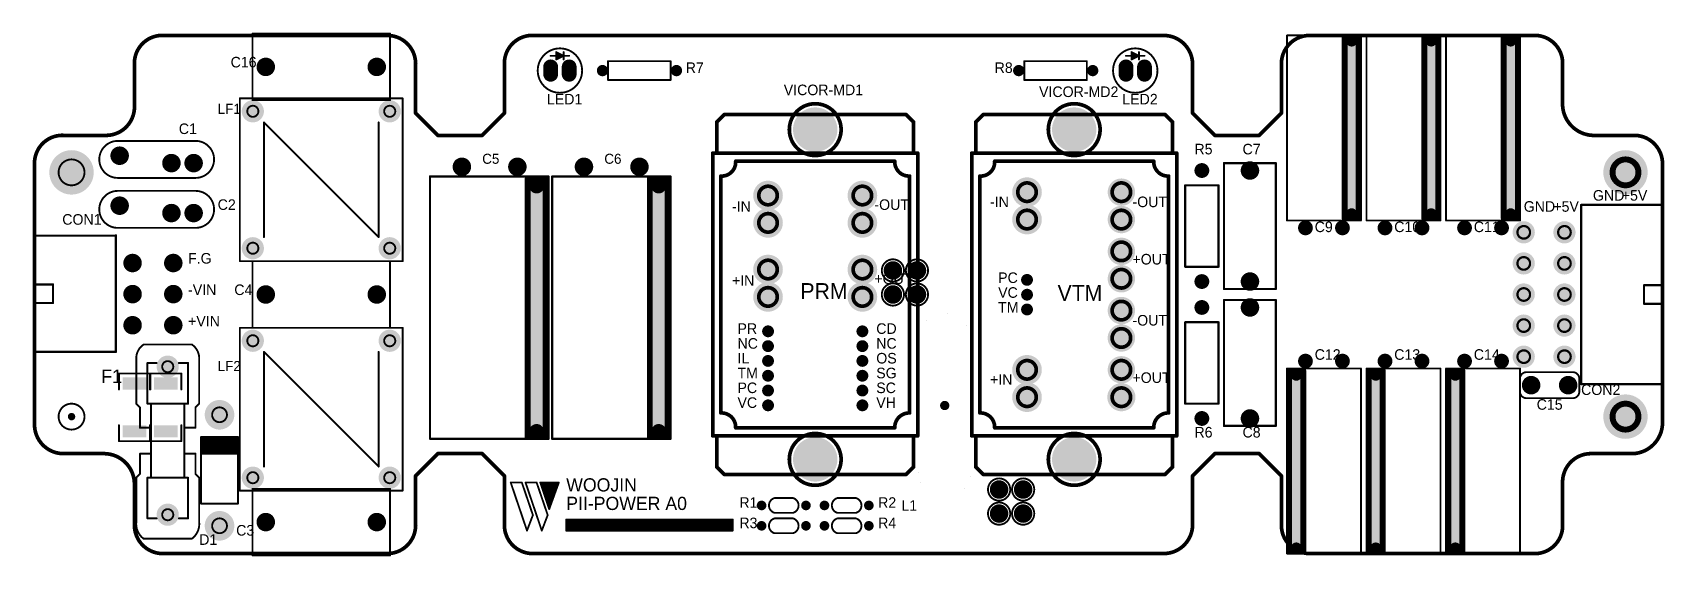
# Model space of a CAD drawing. Extents: x 0 to 220, y 0 to 70.
import ezdxf
from ezdxf.enums import TextEntityAlignment as Align

# ---------------------------------------------------------------- set-up
doc = ezdxf.new("R2010")
doc.units = 0
doc.header["$MEASUREMENT"] = 0
for name, color, linetype in [('2DLINES_1', 2, 'Continuous'), ('BOARD_OUTLINE', 1, 'Continuous'), ('COMP_OUTLINE_TOP', 4, 'Continuous'), ('DRILLHOLE', 10, 'Continuous'), ('PADLAYER_BOTTOM', 6, 'Continuous'), ('PADLAYER_TOP', 5, 'Continuous'), ('TEXT_1', 3, 'Continuous'), ('TEXT_ALL', 9, 'Continuous'), ('TOOL_TOP', 7, 'Continuous')]:
    doc.layers.add(name, color=color, linetype=linetype)

msp = doc.modelspace()

# ---------------------------------------------------------------- texts
at = {"layer": 'TEXT_1'}
for s, height, rotation, p in [('C16', 1.42858, 0.000039, (26.5, 65.24999)), ('R7', 1.42858, 0.000039, (88, 64.5)), ('R8', 1.42858, 0.000039, (129.75, 64.5)), ('VICOR-MD1', 1.42858, 0.000039, (101.24999, 61.5)), ('VICOR-MD2', 1.42858, 0.000039, (135.74999, 61.25)), ('LF1', 1.357151, 359.999983, (24.75001, 59.00001)), ('R5', 1.42858, 359.999982, (156.75, 53.5)), ('C7', 1.42858, 359.999983, (163.25001, 53.5)), ('C5', 1.357151, 0.000039, (60.5, 52.25)), ('C6', 1.357151, 0.000039, (77, 52.25)), ('CON1', 1.42858, 359.999982, (3.75, 44)), ('C9', 1.42858, 359.999982, (173, 43)), ('C10', 1.42858, 359.999982, (183.75, 43)), ('C11', 1.42858, 359.999982, (194.5, 43)), ('C12', 1.42858, 359.999983, (173, 25.75)), ('C13', 1.42858, 359.999983, (183.75, 25.75)), ('C14', 1.42858, 359.999983, (194.5, 25.75)), ('F1', 1.814296, 359.999983, (9, 22.5)), ('LF2', 1.357151, 359.999983, (24.75, 24.25001)), ('CON2', 1.42858, 359.999983, (209, 21)), ('R6', 1.42858, 359.999982, (156.75, 15.25)), ('C8', 1.42858, 359.999982, (163.25, 15.25)), ('R1', 1.42858, 0.000039, (95.25, 5.75)), ('R2', 1.42858, 0.000039, (114, 5.75)), ('L1', 1.42858, 359.999983, (117.14999, 5.35)), ('R3', 1.42858, 0.000039, (95.25, 3)), ('R4', 1.42858, 0.000039, (114, 3)), ('D1', 1.42858, 359.999983, (22.25, 0.75)), ('C3', 1.42858, 0.000039, (27.25, 1.99999))]:
    msp.add_text(s, height=height, rotation=rotation, dxfattribs=at).set_placement(p, align=Align.BOTTOM_LEFT)
for s, height, p in [('LED1', 1.42858, (69.25, 60.25)), ('LED2', 1.42858, (147, 60.25)), ('C1', 1.42858, (19.5, 56.25)), ('GND', 1.42858, (210.60001, 47.25)), ('+5V', 1.42858, (214.5, 47.25)), ('C2', 1.42858, (24.75, 46)), ('GND', 1.42858, (201.25, 45.75)), ('+5V', 1.42858, (205.25, 45.75)), ('F.G', 1.42858, (20.75, 38.75)), ('-VIN', 1.42858, (20.75, 34.5)), ('C4', 1.42858, (27, 34.5)), ('+VIN', 1.42858, (20.75, 30.25)), ('C15', 1.42858, (203, 19)), ('WOOJIN', 1.785725, (71.85, 7.85)), ('PII-POWER A0', 1.785725, (71.85, 5.35))]:
    msp.add_text(s, height=height, dxfattribs=at).set_placement(p, align=Align.BOTTOM_LEFT)
at = {"layer": 'TEXT_ALL'}
for s, height, p in [('-IN', 1.42858, (94.25, 45.75)), ('-OUT', 1.42858, (113.5, 46)), ('-IN', 1.42858, (129.125, 46.375)), ('-OUT', 1.42858, (148.375, 46.375)), ('+OUT', 1.42858, (148.375, 38.625)), ('+IN', 1.42858, (94.25, 35.75)), ('+OUT', 1.42858, (113.5, 36)), ('PC', 1.42858, (130.225, 36.125)), ('PRM', 2.142869, (103.5, 33.75)), ('VC', 1.42858, (130.225, 34.125)), ('VTM', 2.142869, (138.25, 33.5)), ('TM', 1.42858, (130.225, 32.125)), ('PR', 1.42858, (95, 29.25)), ('CD', 1.42858, (113.75, 29.25)), ('-OUT', 1.42858, (148.375, 30.375)), ('NC', 1.42858, (95, 27.25)), ('NC', 1.42858, (113.75, 27.25)), ('IL', 1.42858, (95, 25.25)), ('OS', 1.42858, (113.75, 25.25)), ('TM', 1.42858, (95, 23.25)), ('SG', 1.42858, (113.75, 23.25)), ('+OUT', 1.42858, (148.375, 22.625)), ('PC', 1.42858, (95, 21.25)), ('SC', 1.42858, (113.75, 21.25)), ('+IN', 1.42858, (129.125, 22.375)), ('VC', 1.42858, (95.00001, 19.25)), ('VH', 1.42858, (113.75001, 19.25))]:
    msp.add_text(s, height=height, rotation=0.000037, dxfattribs=at).set_placement(p, align=Align.BOTTOM_LEFT)

# ---------------------------------------------------------------- linework, layer by layer
at = {"layer": '2DLINES_1'}
for points, const_width in [([(72.25, 67.25), (69.75, 67.25)], 0.254), ([(70.5, 66.75), (70.5, 67.75)], 0.254), ([(70.5, 67.75), (71.5, 67.25)], 0.254), ([(70.5, 67), (70.5, 67.5)], 0.254), ([(70.5, 67.5), (71.25, 67.25)], 0.254), ([(71.5, 67.25), (70.5, 66.75)], 0.254), ([(71.25, 67.25), (70.5, 67)], 0.254), ([(71.5, 66.75), (71.5, 67.75)], 0.254), ([(150, 67.25), (147.5, 67.25)], 0.254), ([(148.25, 66.75), (148.25, 67.75)], 0.254), ([(148.25, 67.75), (149.25, 67.25)], 0.254), ([(148.25, 67), (148.25, 67.5)], 0.254), ([(148.25, 67.5), (149, 67.25)], 0.254), ([(149.25, 67.25), (148.25, 66.75)], 0.254), ([(149, 67.25), (148.25, 67)], 0.254), ([(149.25, 66.75), (149.25, 67.75)], 0.254), ([(64.35, 9.6), (66.55, 3.1)], 0.25), ([(64.35, 9.6), (65.85, 9.6)], 0.25), ([(65.85, 9.6), (67.35, 5.2)], 0.25), ([(66.35, 9.6), (68.55, 3.1)], 0.25), ([(66.35, 9.6), (67.85, 9.6)], 0.25), ([(67.85, 9.6), (69.35, 5.2)], 0.25), ([(68.35, 9.6), (69.55, 6)], 0.25), ([(68.35, 9.6), (69.55, 6)], 0.25), ([(70.85, 9.6), (68.35, 9.6)], 0.25), ([(68.35, 9.6), (70.85, 9.6)], 0.25), ([(68.5, 9.45), (70.7, 9.45)], 0.25), ([(68.5, 9.25), (70.7, 9.25)], 0.25), ([(68.6, 9.05), (70.6, 9.05)], 0.25), ([(68.7, 8.85), (70.5, 8.85)], 0.25), ([(69.55, 6), (70.85, 9.6)], 0.25), ([(68.7, 8.65), (70.5, 8.65)], 0.25), ([(68.8, 8.45), (70.4, 8.45)], 0.25), ([(68.9, 8.25), (70.3, 8.25)], 0.25), ([(69, 8.05), (70.2, 8.05)], 0.25), ([(69, 7.85), (70.1, 7.85)], 0.25), ([(69.1, 7.65), (70, 7.65)], 0.25), ([(69.1, 7.45), (70, 7.45)], 0.25), ([(69.2, 7.25), (69.9, 7.25)], 0.25), ([(69.2, 7.05), (69.9, 7.05)], 0.25), ([(69.3, 6.85), (69.8, 6.85)], 0.25), ([(69.4, 6.65), (69.7, 6.65)], 0.25), ([(66.55, 3.1), (67.35, 5.2)], 0.25), ([(68.55, 3.1), (69.35, 5.2)], 0.25), ([(69.4, 6.45), (69.7, 6.45)], 0.25), ([(94.35, 4.6), (71.85, 4.6)], 0.25), ([(71.85, 4.6), (71.85, 3.1)], 0.25), ([(72.05, 4.55), (94.25, 4.55)], 0.25), ([(72.05, 3.15), (72.05, 4.55)], 0.25), ([(72.1, 4.35), (94.1, 4.35)], 0.25), ([(72.1, 3.35), (72.1, 4.35)], 0.25), ([(94.1, 4.35), (94.1, 3.35)], 0.25), ([(94.25, 4.55), (94.25, 3.15)], 0.25), ([(94.35, 3.1), (94.35, 4.6)], 0.25), ([(71.85, 3.1), (94.35, 3.1)], 0.25), ([(94.25, 3.15), (72.05, 3.15)], 0.25), ([(94.1, 3.35), (72.1, 3.35)], 0.25), ([(72.25, 4.25), (94.05, 4.25)], 0.25), ([(72.25, 3.45), (72.25, 4.25)], 0.25), ([(94.05, 3.45), (72.25, 3.45)], 0.25), ([(72.35, 4.1), (93.85, 4.1)], 0.25), ([(72.35, 3.6), (72.35, 4.1)], 0.25), ([(93.85, 3.6), (72.35, 3.6)], 0.25), ([(72.45, 4.05), (93.75, 4.05)], 0.25), ([(72.45, 3.65), (72.45, 4.05)], 0.25), ([(93.75, 3.65), (72.45, 3.65)], 0.25), ([(93.65, 3.95), (72.55, 3.95)], 0.25), ([(72.55, 3.95), (72.55, 3.75)], 0.25), ([(72.55, 3.75), (93.65, 3.75)], 0.25), ([(93.65, 3.75), (93.65, 3.95)], 0.25), ([(93.75, 4.05), (93.75, 3.65)], 0.25), ([(93.85, 4.1), (93.85, 3.6)], 0.25), ([(94.05, 4.25), (94.05, 3.45)], 0.25)]:
    msp.add_lwpolyline(points, dxfattribs=dict(at, const_width=const_width))
for points, const_width in [([(69.6865, 67.25, 1), (69.8135, 67.25, 1)], 0.127), ([(70.4365, 67.75, 1), (70.5635, 67.75, 1)], 0.127), ([(70.4365, 67.75, 1), (70.5635, 67.75, 1)], 0.127), ([(70.4365, 67.5, 1), (70.5635, 67.5, 1)], 0.127), ([(70.4365, 67.5, 1), (70.5635, 67.5, 1)], 0.127), ([(70.4365, 67, 1), (70.5635, 67, 1)], 0.127), ([(70.4365, 67, 1), (70.5635, 67, 1)], 0.127), ([(70.4365, 66.75, 1), (70.5635, 66.75, 1)], 0.127), ([(70.4365, 66.75, 1), (70.5635, 66.75, 1)], 0.127), ([(71.1865, 67.25, 1), (71.3135, 67.25, 1)], 0.127), ([(71.1865, 67.25, 1), (71.3135, 67.25, 1)], 0.127), ([(71.4365, 67.75, 1), (71.5635, 67.75, 1)], 0.127), ([(71.4365, 67.25, 1), (71.5635, 67.25, 1)], 0.127), ([(71.4365, 67.25, 1), (71.5635, 67.25, 1)], 0.127), ([(71.4365, 66.75, 1), (71.5635, 66.75, 1)], 0.127), ([(72.1865, 67.25, 1), (72.3135, 67.25, 1)], 0.127), ([(147.4365, 67.25, 1), (147.5635, 67.25, 1)], 0.127), ([(148.1865, 67.75, 1), (148.3135, 67.75, 1)], 0.127), ([(148.1865, 67.75, 1), (148.3135, 67.75, 1)], 0.127), ([(148.1865, 67.5, 1), (148.3135, 67.5, 1)], 0.127), ([(148.1865, 67.5, 1), (148.3135, 67.5, 1)], 0.127), ([(148.1865, 67, 1), (148.3135, 67, 1)], 0.127), ([(148.1865, 67, 1), (148.3135, 67, 1)], 0.127), ([(148.1865, 66.75, 1), (148.3135, 66.75, 1)], 0.127), ([(148.1865, 66.75, 1), (148.3135, 66.75, 1)], 0.127), ([(148.9365, 67.25, 1), (149.0635, 67.25, 1)], 0.127), ([(148.9365, 67.25, 1), (149.0635, 67.25, 1)], 0.127), ([(149.1865, 67.75, 1), (149.3135, 67.75, 1)], 0.127), ([(149.1865, 67.25, 1), (149.3135, 67.25, 1)], 0.127), ([(149.1865, 67.25, 1), (149.3135, 67.25, 1)], 0.127), ([(149.1865, 66.75, 1), (149.3135, 66.75, 1)], 0.127), ([(149.9365, 67.25, 1), (150.0635, 67.25, 1)], 0.127), ([(64.2875, 9.6, 1), (64.4125, 9.6, 1)], 0.125), ([(64.2875, 9.6, 1), (64.4125, 9.6, 1)], 0.125), ([(65.7875, 9.6, 1), (65.9125, 9.6, 1)], 0.125), ([(65.7875, 9.6, 1), (65.9125, 9.6, 1)], 0.125), ([(66.2875, 9.6, 1), (66.4125, 9.6, 1)], 0.125), ([(66.2875, 9.6, 1), (66.4125, 9.6, 1)], 0.125), ([(67.7875, 9.6, 1), (67.9125, 9.6, 1)], 0.125), ([(67.7875, 9.6, 1), (67.9125, 9.6, 1)], 0.125), ([(68.2875, 9.6, 1), (68.4125, 9.6, 1)], 0.125), ([(68.2875, 9.6, 1), (68.4125, 9.6, 1)], 0.125), ([(68.2875, 9.6, 1), (68.4125, 9.6, 1)], 0.125), ([(68.2875, 9.6, 1), (68.4125, 9.6, 1)], 0.125), ([(68.4375, 9.45, 1), (68.5625, 9.45, 1)], 0.125), ([(68.4375, 9.25, 1), (68.5625, 9.25, 1)], 0.125), ([(68.5375, 9.05, 1), (68.6625, 9.05, 1)], 0.125), ([(68.6375, 8.85, 1), (68.7625, 8.85, 1)], 0.125), ([(70.4375, 8.85, 1), (70.5625, 8.85, 1)], 0.125), ([(70.5375, 9.05, 1), (70.6625, 9.05, 1)], 0.125), ([(70.6375, 9.45, 1), (70.7625, 9.45, 1)], 0.125), ([(70.6375, 9.25, 1), (70.7625, 9.25, 1)], 0.125), ([(70.7875, 9.6, 1), (70.9125, 9.6, 1)], 0.125), ([(70.7875, 9.6, 1), (70.9125, 9.6, 1)], 0.125), ([(70.7875, 9.6, 1), (70.9125, 9.6, 1)], 0.125), ([(68.6375, 8.65, 1), (68.7625, 8.65, 1)], 0.125), ([(68.7375, 8.45, 1), (68.8625, 8.45, 1)], 0.125), ([(68.8375, 8.25, 1), (68.9625, 8.25, 1)], 0.125), ([(68.9375, 8.05, 1), (69.0625, 8.05, 1)], 0.125), ([(68.9375, 7.85, 1), (69.0625, 7.85, 1)], 0.125), ([(69.0375, 7.65, 1), (69.1625, 7.65, 1)], 0.125), ([(69.0375, 7.45, 1), (69.1625, 7.45, 1)], 0.125), ([(69.1375, 7.25, 1), (69.2625, 7.25, 1)], 0.125), ([(69.1375, 7.05, 1), (69.2625, 7.05, 1)], 0.125), ([(69.2375, 6.85, 1), (69.3625, 6.85, 1)], 0.125), ([(69.3375, 6.65, 1), (69.4625, 6.65, 1)], 0.125), ([(69.6375, 6.65, 1), (69.7625, 6.65, 1)], 0.125), ([(69.7375, 6.85, 1), (69.8625, 6.85, 1)], 0.125), ([(69.8375, 7.25, 1), (69.9625, 7.25, 1)], 0.125), ([(69.8375, 7.05, 1), (69.9625, 7.05, 1)], 0.125), ([(69.9375, 7.65, 1), (70.0625, 7.65, 1)], 0.125), ([(69.9375, 7.45, 1), (70.0625, 7.45, 1)], 0.125), ([(70.0375, 7.85, 1), (70.1625, 7.85, 1)], 0.125), ([(70.1375, 8.05, 1), (70.2625, 8.05, 1)], 0.125), ([(70.2375, 8.25, 1), (70.3625, 8.25, 1)], 0.125), ([(70.3375, 8.45, 1), (70.4625, 8.45, 1)], 0.125), ([(70.4375, 8.65, 1), (70.5625, 8.65, 1)], 0.125), ([(67.2875, 5.2, 1), (67.4125, 5.2, 1)], 0.125), ([(67.2875, 5.2, 1), (67.4125, 5.2, 1)], 0.125), ([(69.2875, 5.2, 1), (69.4125, 5.2, 1)], 0.125), ([(69.2875, 5.2, 1), (69.4125, 5.2, 1)], 0.125), ([(69.3375, 6.45, 1), (69.4625, 6.45, 1)], 0.125), ([(69.4875, 6, 1), (69.6125, 6, 1)], 0.125), ([(69.4875, 6, 1), (69.6125, 6, 1)], 0.125), ([(69.4875, 6, 1), (69.6125, 6, 1)], 0.125), ([(69.6375, 6.45, 1), (69.7625, 6.45, 1)], 0.125), ([(71.7875, 4.6, 1), (71.9125, 4.6, 1)], 0.125), ([(71.7875, 4.6, 1), (71.9125, 4.6, 1)], 0.125), ([(71.9875, 4.55, 1), (72.1125, 4.55, 1)], 0.125), ([(71.9875, 4.55, 1), (72.1125, 4.55, 1)], 0.125), ([(72.0375, 4.35, 1), (72.1625, 4.35, 1)], 0.125), ([(72.0375, 4.35, 1), (72.1625, 4.35, 1)], 0.125), ([(94.0375, 4.35, 1), (94.1625, 4.35, 1)], 0.125), ([(94.0375, 4.35, 1), (94.1625, 4.35, 1)], 0.125), ([(94.1875, 4.55, 1), (94.3125, 4.55, 1)], 0.125), ([(94.1875, 4.55, 1), (94.3125, 4.55, 1)], 0.125), ([(94.2875, 4.6, 1), (94.4125, 4.6, 1)], 0.125), ([(94.2875, 4.6, 1), (94.4125, 4.6, 1)], 0.125), ([(66.4875, 3.1, 1), (66.6125, 3.1, 1)], 0.125), ([(66.4875, 3.1, 1), (66.6125, 3.1, 1)], 0.125), ([(68.4875, 3.1, 1), (68.6125, 3.1, 1)], 0.125), ([(68.4875, 3.1, 1), (68.6125, 3.1, 1)], 0.125), ([(71.7875, 3.1, 1), (71.9125, 3.1, 1)], 0.125), ([(71.7875, 3.1, 1), (71.9125, 3.1, 1)], 0.125), ([(71.9875, 3.15, 1), (72.1125, 3.15, 1)], 0.125), ([(71.9875, 3.15, 1), (72.1125, 3.15, 1)], 0.125), ([(72.0375, 3.35, 1), (72.1625, 3.35, 1)], 0.125), ([(72.0375, 3.35, 1), (72.1625, 3.35, 1)], 0.125), ([(72.1875, 4.25, 1), (72.3125, 4.25, 1)], 0.125), ([(72.1875, 4.25, 1), (72.3125, 4.25, 1)], 0.125), ([(72.1875, 3.45, 1), (72.3125, 3.45, 1)], 0.125), ([(72.1875, 3.45, 1), (72.3125, 3.45, 1)], 0.125), ([(72.2875, 4.1, 1), (72.4125, 4.1, 1)], 0.125), ([(72.2875, 4.1, 1), (72.4125, 4.1, 1)], 0.125), ([(72.2875, 3.6, 1), (72.4125, 3.6, 1)], 0.125), ([(72.2875, 3.6, 1), (72.4125, 3.6, 1)], 0.125), ([(72.3875, 4.05, 1), (72.5125, 4.05, 1)], 0.125), ([(72.3875, 4.05, 1), (72.5125, 4.05, 1)], 0.125), ([(72.3875, 3.65, 1), (72.5125, 3.65, 1)], 0.125), ([(72.3875, 3.65, 1), (72.5125, 3.65, 1)], 0.125), ([(72.4875, 3.95, 1), (72.6125, 3.95, 1)], 0.125), ([(72.4875, 3.95, 1), (72.6125, 3.95, 1)], 0.125), ([(72.4875, 3.75, 1), (72.6125, 3.75, 1)], 0.125), ([(72.4875, 3.75, 1), (72.6125, 3.75, 1)], 0.125), ([(93.5875, 3.95, 1), (93.7125, 3.95, 1)], 0.125), ([(93.5875, 3.95, 1), (93.7125, 3.95, 1)], 0.125), ([(93.5875, 3.75, 1), (93.7125, 3.75, 1)], 0.125), ([(93.5875, 3.75, 1), (93.7125, 3.75, 1)], 0.125), ([(93.6875, 4.05, 1), (93.8125, 4.05, 1)], 0.125), ([(93.6875, 4.05, 1), (93.8125, 4.05, 1)], 0.125), ([(93.6875, 3.65, 1), (93.8125, 3.65, 1)], 0.125), ([(93.6875, 3.65, 1), (93.8125, 3.65, 1)], 0.125), ([(93.7875, 4.1, 1), (93.9125, 4.1, 1)], 0.125), ([(93.7875, 4.1, 1), (93.9125, 4.1, 1)], 0.125), ([(93.7875, 3.6, 1), (93.9125, 3.6, 1)], 0.125), ([(93.7875, 3.6, 1), (93.9125, 3.6, 1)], 0.125), ([(93.9875, 4.25, 1), (94.1125, 4.25, 1)], 0.125), ([(93.9875, 4.25, 1), (94.1125, 4.25, 1)], 0.125), ([(93.9875, 3.45, 1), (94.1125, 3.45, 1)], 0.125), ([(93.9875, 3.45, 1), (94.1125, 3.45, 1)], 0.125), ([(94.0375, 3.35, 1), (94.1625, 3.35, 1)], 0.125), ([(94.0375, 3.35, 1), (94.1625, 3.35, 1)], 0.125), ([(94.1875, 3.15, 1), (94.3125, 3.15, 1)], 0.125), ([(94.1875, 3.15, 1), (94.3125, 3.15, 1)], 0.125), ([(94.2875, 3.1, 1), (94.4125, 3.1, 1)], 0.125), ([(94.2875, 3.1, 1), (94.4125, 3.1, 1)], 0.125)]:
    msp.add_lwpolyline(points, format="xyb", close=True, dxfattribs=dict(at, const_width=const_width))
at = {"layer": 'BOARD_OUTLINE', "const_width": 0.5}
for points in [[(13.49276, 66.23365, -0.432479), (17.5, 70)], [(17.5, 70), (47.5, 70, -0.426536)], [(47.5, 70, -0.426536), (51.50337, 66.1609, -0.010472)], [(63.49276, 66.23366, -0.43248), (67.5, 70)], [(67.5, 70), (152.5, 70, -0.42036)], [(152.5, 70, -0.42036), (156.50085, 66.08205)], [(168.49663, 66.1609, -0.426536), (172.5, 70)], [(172.5, 70), (202.5, 70, -0.43248)], [(202.5, 70, -0.43248), (206.50725, 66.23366, -0.015491)], [(13.5, 66, -0.015491), (13.49276, 66.23365, -0.432479)], [(13.5, 60.5), (13.5, 66, -0.015491)], [(51.50337, 66.1609, -0.010472), (51.5, 66)], [(63.5, 66, -0.015491), (63.49276, 66.23366, -0.43248)], [(63.5, 59.5), (63.5, 66, -0.015491)], [(168.5, 66, -0.010472), (168.49663, 66.1609, -0.426536)], [(168.5, 59.5), (168.5, 66, -0.010472)], [(206.50725, 66.23366, -0.015491), (206.5, 66)], [(206.5, 66), (206.5, 60.5, 0.380364)], [(9.5, 56.5, 0.426536), (13.50337, 60.33909, 0.010472)], [(13.50337, 60.33909, 0.010472), (13.5, 60.5)], [(206.5, 60.5, 0.380364), (210.5, 56.5)], [(-0.00724, 52.73365, -0.432479), (4, 56.5)], [(4, 56.5), (9.5, 56.5, 0.426536)], [(210.5, 56.5), (216, 56.5, -0.426536)], [(216, 56.5, -0.426536), (220.00337, 52.66091, -0.010472)], [(0, 52.5, -0.01549), (-0.00724, 52.73365, -0.432479)], [(220.00337, 52.66091, -0.010472), (220, 52.5)], [(220, 52.5), (220, 17.5, -0.388377)], [(4, 13.5, -0.42036), (-0.00086, 17.41795)], [(220, 17.5, -0.388377), (216, 13.5)], [(9.5, 13.5), (4, 13.5, -0.42036)], [(13.5, 9.5, 0.396433), (9.5, 13.5)], [(210.5, 13.5, 0.426536), (206.49663, 9.66091, 0.010472)], [(216, 13.5), (210.5, 13.5, 0.426536)], [(13.5, 4), (13.5, 9.5, 0.396433)], [(51.5, 10.5), (51.5, 4, -0.010472)], [(206.49663, 9.66091, 0.010472), (206.5, 9.5)], [(206.5, 9.5), (206.5, 4, -0.015491)], [(13.49663, 3.83909, -0.010472), (13.5, 4)], [(17.5, 0, -0.426536), (13.49663, 3.83909, -0.010472)], [(51.50337, 3.83909, -0.426536), (47.5, 0)], [(51.5, 4, -0.010472), (51.50337, 3.83909, -0.426536)], [(63.49663, 3.83909, -0.010472), (63.5, 4)], [(67.5, 0, -0.426536), (63.49663, 3.83909, -0.010472)], [(156.50085, 3.91794, -0.420361), (152.5, 0)], [(156.5, 4), (156.50085, 3.91794, -0.420361)], [(168.49663, 3.83909, -0.010472), (168.5, 4)], [(172.5, 0, -0.426536), (168.49663, 3.83909, -0.010472)], [(206.50725, 3.76635, -0.432479), (202.5, 0)], [(206.5, 4, -0.015491), (206.50725, 3.76635, -0.432479)], [(47.5, 0), (17.5, 0, -0.426536)], [(152.5, 0), (67.5, 0, -0.426536)], [(202.5, 0), (172.5, 0, -0.426536)]]:
    msp.add_lwpolyline(points, format="xyb", dxfattribs=at)
at = {"layer": 'BOARD_OUTLINE', "const_width": 0.25}
for points in [[(17.375, 70, 1), (17.625, 70, 1)], [(17.375, 70, 1), (17.625, 70, 1)], [(47.375, 70, 1), (47.625, 70, 1)], [(47.375, 70, 1), (47.625, 70, 1)], [(67.375, 70, 1), (67.625, 70, 1)], [(67.375, 70, 1), (67.625, 70, 1)], [(152.375, 70, 1), (152.625, 70, 1)], [(152.375, 70, 1), (152.625, 70, 1)], [(172.375, 70, 1), (172.625, 70, 1)], [(172.375, 70, 1), (172.625, 70, 1)], [(202.375, 70, 1), (202.625, 70, 1)], [(202.375, 70, 1), (202.625, 70, 1)], [(13.36776, 66.23365, 1), (13.61776, 66.23365, 1)], [(13.36776, 66.23365, 1), (13.61776, 66.23365, 1)], [(13.375, 66, 1), (13.625, 66, 1)], [(13.375, 66, 1), (13.625, 66, 1)], [(51.375, 66, 1), (51.625, 66, 1)], [(51.375, 66, 1), (51.625, 66, 1)], [(51.37837, 66.1609, 1), (51.62837, 66.1609, 1)], [(51.37837, 66.1609, 1), (51.62837, 66.1609, 1)], [(63.36776, 66.23366, 1), (63.61776, 66.23366, 1)], [(63.36776, 66.23366, 1), (63.61776, 66.23366, 1)], [(63.375, 66, 1), (63.625, 66, 1)], [(63.375, 66, 1), (63.625, 66, 1)], [(156.375, 66, 1), (156.625, 66, 1)], [(156.375, 66, 1), (156.625, 66, 1)], [(156.37585, 66.08205, 1), (156.62585, 66.08205, 1)], [(156.37585, 66.08205, 1), (156.62585, 66.08205, 1)], [(168.37163, 66.1609, 1), (168.62163, 66.1609, 1)], [(168.37163, 66.1609, 1), (168.62163, 66.1609, 1)], [(168.375, 66, 1), (168.625, 66, 1)], [(168.375, 66, 1), (168.625, 66, 1)], [(206.375, 66, 1), (206.625, 66, 1)], [(206.375, 66, 1), (206.625, 66, 1)], [(206.38225, 66.23366, 1), (206.63225, 66.23366, 1)], [(206.38225, 66.23366, 1), (206.63225, 66.23366, 1)], [(13.375, 60.5, 1), (13.625, 60.5, 1)], [(13.375, 60.5, 1), (13.625, 60.5, 1)], [(13.37837, 60.33909, 1), (13.62837, 60.33909, 1)], [(13.37837, 60.33909, 1), (13.62837, 60.33909, 1)], [(51.375, 59.5, 1), (51.625, 59.5, 1)], [(51.375, 59.5, 1), (51.625, 59.5, 1)], [(63.375, 59.5, 1), (63.625, 59.5, 1)], [(63.375, 59.5, 1), (63.625, 59.5, 1)], [(156.375, 59.5, 1), (156.625, 59.5, 1)], [(156.375, 59.5, 1), (156.625, 59.5, 1)], [(168.375, 59.5, 1), (168.625, 59.5, 1)], [(168.375, 59.5, 1), (168.625, 59.5, 1)], [(206.375, 60.5, 1), (206.625, 60.5, 1)], [(206.375, 60.5, 1), (206.625, 60.5, 1)], [(3.875, 56.5, 1), (4.125, 56.5, 1)], [(3.875, 56.5, 1), (4.125, 56.5, 1)], [(9.375, 56.5, 1), (9.625, 56.5, 1)], [(9.375, 56.5, 1), (9.625, 56.5, 1)], [(54.375, 56.5, 1), (54.625, 56.5, 1)], [(54.375, 56.5, 1), (54.625, 56.5, 1)], [(60.375, 56.5, 1), (60.625, 56.5, 1)], [(60.375, 56.5, 1), (60.625, 56.5, 1)], [(159.375, 56.5, 1), (159.625, 56.5, 1)], [(159.375, 56.5, 1), (159.625, 56.5, 1)], [(165.375, 56.5, 1), (165.625, 56.5, 1)], [(165.375, 56.5, 1), (165.625, 56.5, 1)], [(210.375, 56.5, 1), (210.625, 56.5, 1)], [(210.375, 56.5, 1), (210.625, 56.5, 1)], [(215.875, 56.5, 1), (216.125, 56.5, 1)], [(215.875, 56.5, 1), (216.125, 56.5, 1)], [(-0.13224, 52.73365, 1), (0.11776, 52.73365, 1)], [(-0.13224, 52.73365, 1), (0.11776, 52.73365, 1)], [(-0.125, 52.5, 1), (0.125, 52.5, 1)], [(-0.125, 52.5, 1), (0.125, 52.5, 1)], [(219.875, 52.5, 1), (220.125, 52.5, 1)], [(219.875, 52.5, 1), (220.125, 52.5, 1)], [(219.87837, 52.66091, 1), (220.12837, 52.66091, 1)], [(219.87837, 52.66091, 1), (220.12837, 52.66091, 1)], [(-0.12586, 17.41795, 1), (0.12414, 17.41795, 1)], [(-0.12586, 17.41795, 1), (0.12414, 17.41795, 1)], [(-0.125, 17.5, 1), (0.125, 17.5, 1)], [(-0.125, 17.5, 1), (0.125, 17.5, 1)], [(219.875, 17.5, 1), (220.125, 17.5, 1)], [(219.875, 17.5, 1), (220.125, 17.5, 1)], [(3.875, 13.5, 1), (4.125, 13.5, 1)], [(3.875, 13.5, 1), (4.125, 13.5, 1)], [(9.375, 13.5, 1), (9.625, 13.5, 1)], [(9.375, 13.5, 1), (9.625, 13.5, 1)], [(54.375, 13.5, 1), (54.625, 13.5, 1)], [(54.375, 13.5, 1), (54.625, 13.5, 1)], [(60.375, 13.5, 1), (60.625, 13.5, 1)], [(60.375, 13.5, 1), (60.625, 13.5, 1)], [(159.375, 13.5, 1), (159.625, 13.5, 1)], [(159.375, 13.5, 1), (159.625, 13.5, 1)], [(165.375, 13.5, 1), (165.625, 13.5, 1)], [(165.375, 13.5, 1), (165.625, 13.5, 1)], [(210.375, 13.5, 1), (210.625, 13.5, 1)], [(210.375, 13.5, 1), (210.625, 13.5, 1)], [(215.875, 13.5, 1), (216.125, 13.5, 1)], [(215.875, 13.5, 1), (216.125, 13.5, 1)], [(13.375, 9.5, 1), (13.625, 9.5, 1)], [(13.375, 9.5, 1), (13.625, 9.5, 1)], [(51.375, 10.5, 1), (51.625, 10.5, 1)], [(51.375, 10.5, 1), (51.625, 10.5, 1)], [(63.375, 10.5, 1), (63.625, 10.5, 1)], [(63.375, 10.5, 1), (63.625, 10.5, 1)], [(156.375, 10.5, 1), (156.625, 10.5, 1)], [(156.375, 10.5, 1), (156.625, 10.5, 1)], [(168.375, 10.5, 1), (168.625, 10.5, 1)], [(168.375, 10.5, 1), (168.625, 10.5, 1)], [(206.37163, 9.66091, 1), (206.62163, 9.66091, 1)], [(206.37163, 9.66091, 1), (206.62163, 9.66091, 1)], [(206.375, 9.5, 1), (206.625, 9.5, 1)], [(206.375, 9.5, 1), (206.625, 9.5, 1)], [(13.37163, 3.83909, 1), (13.62163, 3.83909, 1)], [(13.37163, 3.83909, 1), (13.62163, 3.83909, 1)], [(13.375, 4, 1), (13.625, 4, 1)], [(13.375, 4, 1), (13.625, 4, 1)], [(51.375, 4, 1), (51.625, 4, 1)], [(51.375, 4, 1), (51.625, 4, 1)], [(51.37837, 3.83909, 1), (51.62837, 3.83909, 1)], [(51.37837, 3.83909, 1), (51.62837, 3.83909, 1)], [(63.37163, 3.83909, 1), (63.62163, 3.83909, 1)], [(63.37163, 3.83909, 1), (63.62163, 3.83909, 1)], [(63.375, 4, 1), (63.625, 4, 1)], [(63.375, 4, 1), (63.625, 4, 1)], [(156.375, 4, 1), (156.625, 4, 1)], [(156.375, 4, 1), (156.625, 4, 1)], [(156.37585, 3.91794, 1), (156.62585, 3.91794, 1)], [(156.37585, 3.91794, 1), (156.62585, 3.91794, 1)], [(168.37163, 3.83909, 1), (168.62163, 3.83909, 1)], [(168.37163, 3.83909, 1), (168.62163, 3.83909, 1)], [(168.375, 4, 1), (168.625, 4, 1)], [(168.375, 4, 1), (168.625, 4, 1)], [(206.375, 4, 1), (206.625, 4, 1)], [(206.375, 4, 1), (206.625, 4, 1)], [(206.38225, 3.76635, 1), (206.63225, 3.76635, 1)], [(206.38225, 3.76635, 1), (206.63225, 3.76635, 1)], [(17.375, 0, 1), (17.625, 0, 1)], [(17.375, 0, 1), (17.625, 0, 1)], [(47.375, 0, 1), (47.625, 0, 1)], [(47.375, 0, 1), (47.625, 0, 1)], [(67.375, 0, 1), (67.625, 0, 1)], [(67.375, 0, 1), (67.625, 0, 1)], [(152.375, 0, 1), (152.625, 0, 1)], [(152.375, 0, 1), (152.625, 0, 1)], [(172.375, 0, 1), (172.625, 0, 1)], [(172.375, 0, 1), (172.625, 0, 1)], [(202.375, 0, 1), (202.625, 0, 1)], [(202.375, 0, 1), (202.625, 0, 1)]]:
    msp.add_lwpolyline(points, format="xyb", close=True, dxfattribs=at)
at = {"layer": 'BOARD_OUTLINE', "const_width": 0.5}
for points in [[(51.5, 66), (51.5, 59.5)], [(156.50085, 66.08205), (156.5, 66)], [(156.5, 66), (156.5, 59.5)], [(51.5, 59.5), (54.5, 56.5)], [(60.5, 56.5), (63.5, 59.5)], [(156.5, 59.5), (159.5, 56.5)], [(165.5, 56.5), (168.5, 59.5)], [(54.5, 56.5), (60.5, 56.5)], [(159.5, 56.5), (165.5, 56.5)], [(0, 17.5), (0, 52.5)], [(-0.00086, 17.41795), (0, 17.5)], [(54.5, 13.5), (51.5, 10.5)], [(60.5, 13.5), (54.5, 13.5)], [(63.5, 10.5), (60.5, 13.5)], [(159.5, 13.5), (156.5, 10.5)], [(165.5, 13.5), (159.5, 13.5)], [(168.5, 10.5), (165.5, 13.5)], [(63.5, 4), (63.5, 10.5)], [(156.5, 10.5), (156.5, 4)], [(168.5, 4), (168.5, 10.5)]]:
    msp.add_lwpolyline(points, dxfattribs=at)
at = {"layer": 'COMP_OUTLINE_TOP'}
for points, const_width in [([(29.45, 70.24999), (48.05, 70.25)], 0.254), ([(29.45, 61.24999), (29.45, 70.24999)], 0.254), ([(48.05, 70.25), (48.05, 61.25)], 0.254), ([(169.25, 70), (179.25, 70)], 0.254), ([(169.25, 45), (169.25, 70)], 0.254), ([(177.05, 45.3), (177.05, 69.75)], 0.8), ([(177.05, 69.75), (178.95, 69.75)], 0.8), ([(177.992, 69.25), (177.992, 45.9)], 1.5), ([(178.95, 69.75), (178.95, 45.3)], 0.8), ([(179.25, 70), (179.25, 45)], 0.254), ([(180, 70), (190, 70)], 0.254), ([(180, 45), (180, 70)], 0.254), ([(187.8, 45.3), (187.8, 69.75)], 0.8), ([(187.8, 69.75), (189.7, 69.75)], 0.8), ([(188.742, 69.25), (188.742, 45.9)], 1.5), ([(189.7, 69.75), (189.7, 45.3)], 0.8), ([(190, 70), (190, 45)], 0.254), ([(190.75, 70), (200.75, 70)], 0.254), ([(190.75, 45), (190.75, 70)], 0.254), ([(198.55, 45.3), (198.55, 69.75)], 0.8), ([(198.55, 69.75), (200.45, 69.75)], 0.8), ([(199.492, 69.25), (199.492, 45.9)], 1.5), ([(200.45, 69.75), (200.45, 45.3)], 0.8), ([(200.75, 70), (200.75, 45)], 0.254), ([(77.5, 63.98), (77.5, 66.52)], 0.254), ([(77.5, 66.52), (85.96, 66.52)], 0.254), ([(85.96, 66.52), (85.96, 63.98)], 0.254), ([(133.75, 63.98), (133.75, 66.52)], 0.254), ([(133.75, 66.52), (142.21, 66.52)], 0.254), ([(142.21, 66.52), (142.21, 63.98)], 0.254), ([(85.96, 63.98), (77.5, 63.98)], 0.254), ([(142.21, 63.98), (133.75, 63.98)], 0.254), ([(27.75001, 61.50001), (27.75, 39.50001)], 0.254), ([(49.75001, 61.5), (27.75001, 61.50001)], 0.254), ([(48.05, 61.25), (29.45, 61.24999)], 0.254), ([(49.75, 39.5), (49.75001, 61.5)], 0.254), ([(93.19999, 59.3), (92.19999, 58.29999)], 0.5), ([(117.79999, 59.3), (93.19999, 59.3)], 0.5), ([(118.79999, 58.3), (117.79999, 59.3)], 0.5), ([(128.19999, 59.3), (127.19999, 58.29999)], 0.5), ([(152.79999, 59.3), (128.19999, 59.3)], 0.5), ([(153.79999, 58.3), (152.79999, 59.3)], 0.5), ([(31, 42.75001), (31.00001, 58.25001)], 0.254), ([(31.00001, 58.25001), (46.5, 42.75)], 0.254), ([(46.5, 42.75), (46.50001, 58.25)], 0.254), ([(92.19999, 58.29999), (92.19999, 54.1)], 0.5), ([(118.79999, 54.1), (118.79999, 58.3)], 0.5), ([(127.19999, 58.29999), (127.19999, 54.1)], 0.5), ([(153.79999, 54.1), (153.79999, 58.3)], 0.5), ([(119.34999, 54.1), (91.64999, 54.1)], 0.5), ([(91.64999, 54.1), (91.65001, 15.9)], 0.5), ([(92.19999, 54.1), (118.79999, 54.1)], 0.5), ([(119.35001, 15.9), (119.34999, 54.1)], 0.5), ([(154.34999, 54.1), (126.64999, 54.1)], 0.5), ([(126.64999, 54.1), (126.65001, 15.9)], 0.5), ([(127.19999, 54.1), (153.79999, 54.1)], 0.5), ([(154.35001, 15.9), (154.34999, 54.1)], 0.5), ([(21.75, 50.75), (11.25, 50.75)], 0.254), ([(69.45, 50.95), (53.45, 50.95)], 0.3), ([(53.45, 50.95), (53.45001, 15.5)], 0.3), ([(66.65001, 15.75), (66.65, 50.65)], 0.8), ([(66.65, 50.65), (69.05, 50.65)], 0.8), ([(69.05, 50.65), (69.05001, 15.75)], 0.8), ([(69.45001, 15.5), (69.45, 50.95)], 0.3), ([(85.95, 50.95), (69.95, 50.95)], 0.3), ([(69.95, 50.95), (69.95001, 15.5)], 0.3), ([(83.15001, 15.75), (83.15, 50.65)], 0.8), ([(83.15, 50.65), (85.55, 50.65)], 0.8), ([(85.55, 50.65), (85.55001, 15.75)], 0.8), ([(85.95001, 15.5), (85.95, 50.95)], 0.3), ([(92.75001, 19), (92.74999, 51)], 0.5), ([(127.75001, 19), (127.74999, 51)], 0.5), ([(160.75, 35.75), (160.75001, 52.75)], 0.3), ([(160.75001, 52.75), (167.75001, 52.75)], 0.3), ([(167.75001, 52.75), (167.75, 35.75)], 0.3), ([(67.85001, 16.5), (67.85, 49.65)], 2), ([(84.35001, 16.5), (84.35, 49.65)], 2), ([(160, 49.75), (155.5, 49.75)], 0.3), ([(155.5, 49.75), (155.5, 38.75)], 0.3), ([(160, 38.75), (160, 49.75)], 0.3), ([(220, 47.1), (209, 47.1)], 0.3), ([(209, 47.1), (209, 22.9)], 0.3), ([(220, 22.89999), (220, 47.1)], 0.3), ([(21.75, 44), (11.25, 44)], 0.254), ([(179.25, 45), (169.25, 45)], 0.254), ([(178.95, 45.3), (177.05, 45.3)], 0.8), ([(190, 45), (180, 45)], 0.254), ([(189.7, 45.3), (187.8, 45.3)], 0.8), ([(200.75, 45), (190.75, 45)], 0.254), ([(200.45, 45.3), (198.55, 45.3)], 0.8), ([(11, 42.95), (0, 42.95)], 0.3), ([(0, 42.95), (0, 27.25)], 0.3), ([(11, 27.25), (11, 43)], 0.3), ([(27.75, 39.50001), (49.75, 39.5)], 0.254), ([(29.45, 30.5), (29.45, 39.5)], 0.254), ([(29.45, 39.5), (48.05, 39.5)], 0.254), ([(48.05, 39.5), (48.05, 30.5)], 0.254), ([(155.5, 38.75), (160, 38.75)], 0.3), ([(0, 33.85), (0, 36.35)], 0.3), ([(0, 36.35), (2.5, 36.35)], 0.3), ([(2.5, 36.35), (2.5, 33.85)], 0.3), ([(167.75, 35.75), (160.75, 35.75)], 0.3), ([(217.5, 33.75), (217.5, 36.25)], 0.3), ([(217.5, 36.25), (220, 36.24999)], 0.3), ([(220, 36.24999), (220, 33.74999)], 0.3), ([(2.5, 33.85), (0, 33.85)], 0.3), ([(160.75, 34.25), (167.75, 34.25)], 0.3), ([(160.75, 17.25), (160.75, 34.25)], 0.3), ([(167.75, 34.25), (167.75, 17.25)], 0.3), ([(220, 33.74999), (217.5, 33.75)], 0.3), ([(160, 31.25), (155.5, 31.25)], 0.3), ([(155.5, 31.25), (155.5, 20.25)], 0.3), ([(160, 20.25), (160, 31.25)], 0.3), ([(27.75001, 30.50001), (27.75, 8.50001)], 0.254), ([(49.75001, 30.5), (27.75001, 30.50001)], 0.254), ([(48.05, 30.5), (29.45, 30.5)], 0.254), ([(49.75, 8.5), (49.75001, 30.5)], 0.254), ([(0, 27.25), (11, 27.25)], 0.3), ([(31, 11.75001), (31.00001, 27.25001)], 0.254), ([(31.00001, 27.25001), (46.5, 11.75)], 0.254), ([(46.5, 11.75), (46.50001, 27.25)], 0.254), ([(11.4045, 22.163), (11.4045, 24.322)], 0.254), ([(11.4045, 24.322), (15.5955, 24.322)], 0.254), ([(13.75001, 26.25), (13.75001, 20.25)], 0.254), ([(16.50001, 25.75), (15.25001, 25.75)], 0.254), ([(15.25001, 25.75), (15.25001, 20.25)], 0.254), ([(15.5955, 24.322), (15.5955, 22.163)], 0.254), ([(15.6545, 22.163), (15.6545, 24.322)], 0.254), ([(15.6545, 24.322), (19.8455, 24.322)], 0.254), ([(20.75001, 25.75), (19.50001, 25.75)], 0.254), ([(19.8455, 24.322), (19.8455, 22.163)], 0.254), ([(20.75001, 20.25), (20.75001, 25.75)], 0.254), ([(169.24999, 0), (169.25, 25)], 0.254), ([(169.25, 25), (179.25, 25)], 0.254), ([(169.54999, 0.25), (169.55, 24.7)], 0.8), ([(169.55, 24.7), (171.45, 24.7)], 0.8), ([(170.50799, 0.75), (170.508, 24.1)], 1.5), ([(171.45, 24.7), (171.44999, 0.25)], 0.8), ([(179.25, 25), (179.24999, 0)], 0.254), ([(179.99999, 0), (180, 25)], 0.254), ([(180, 25), (190, 25)], 0.254), ([(180.29999, 0.25), (180.3, 24.7)], 0.8), ([(180.3, 24.7), (182.2, 24.7)], 0.8), ([(181.25799, 0.75), (181.258, 24.1)], 1.5), ([(182.2, 24.7), (182.19999, 0.25)], 0.8), ([(190, 25), (189.99999, 0)], 0.254), ([(190.74999, 0), (190.75, 25)], 0.254), ([(190.75, 25), (200.75, 25)], 0.254), ([(191.04999, 0.25), (191.05, 24.7)], 0.8), ([(191.05, 24.7), (192.95, 24.7)], 0.8), ([(192.00799, 0.75), (192.008, 24.1)], 1.5), ([(192.95, 24.7), (192.94999, 0.25)], 0.8), ([(200.75, 25), (200.74999, 0)], 0.254), ([(209, 22.9), (220, 22.89999)], 0.3), ([(13.75001, 20.25), (14.25, 19.75)], 0.254), ([(14.25, 19.75), (14.25, 17)], 0.254), ([(15.25001, 20.25), (15.75001, 20.25)], 0.254), ([(15.25001, 20.25), (20.75001, 20.25)], 0.254), ([(15.75001, 20.25), (15.75, 10.25)], 0.254), ([(20.25, 10.25), (20.25001, 20.25)], 0.254), ([(20.25001, 20.25), (20.75001, 20.25)], 0.254), ([(21.75, 19.75), (22.25001, 20.25)], 0.254), ([(21.75, 17), (21.75, 19.75)], 0.254), ([(155.5, 20.25), (160, 20.25)], 0.3), ([(207.75, 21), (201.75, 21)], 0.254), ([(11.4045, 17.337), (11.4045, 15.178)], 0.254), ([(14.25, 17), (15.75, 17)], 0.254), ([(15.5955, 15.178), (15.5955, 17.337)], 0.254), ([(15.6545, 17.337), (15.6545, 15.178)], 0.254), ([(19.8455, 15.178), (19.8455, 17.337)], 0.254), ([(20.25, 17), (21.75, 17)], 0.254), ([(22.5, 6.75), (22.5, 15.75)], 0.254), ([(22.5, 15.75), (27.5, 15.75)], 0.254), ([(22.5, 15.75), (22.5, 15.5)], 0.254), ([(27.5, 15.75), (22.5, 15.75)], 0.254), ([(22.5, 15.5), (27.5, 15.5)], 0.254), ([(22.5, 15.5), (22.5, 15.25)], 0.254), ([(27.5, 15.5), (22.5, 15.5)], 0.254), ([(27.5, 15.75), (27.5, 6.75)], 0.254), ([(27.5, 15.5), (27.5, 15.75)], 0.254), ([(27.5, 15.25), (27.5, 15.5)], 0.254), ([(53.45001, 15.5), (69.45001, 15.5)], 0.3), ([(69.05001, 15.75), (66.65001, 15.75)], 0.8), ([(69.95001, 15.5), (85.95001, 15.5)], 0.3), ([(85.55001, 15.75), (83.15001, 15.75)], 0.8), ([(91.65001, 15.9), (119.35001, 15.9)], 0.5), ([(118.80001, 15.9), (92.20001, 15.9)], 0.5), ([(92.20001, 15.9), (92.20001, 11.7)], 0.5), ([(116.24958, 17.04104), (116.25001, 17)], 0.5), ([(118.80001, 11.70001), (118.80001, 15.9)], 0.5), ([(126.65001, 15.9), (154.35001, 15.9)], 0.5), ([(153.80001, 15.9), (127.20001, 15.9)], 0.5), ([(127.20001, 15.9), (127.20001, 11.7)], 0.5), ([(151.24958, 17.04104), (151.25001, 17)], 0.5), ([(153.80001, 11.70001), (153.80001, 15.9)], 0.5), ([(167.75, 17.25), (160.75, 17.25)], 0.3), ([(11.4045, 15.178), (15.5955, 15.178)], 0.254), ([(15.75, 13.5), (14.25, 13.5)], 0.254), ([(14.25, 13.5), (14.25, 10.75)], 0.254), ([(15.6545, 15.178), (19.8455, 15.178)], 0.254), ([(21.75, 13.5), (20.25, 13.5)], 0.254), ([(21.75, 10.75), (21.75, 13.5)], 0.254), ([(22.5, 15.25), (27.5, 15.25)], 0.254), ([(22.5, 15.25), (22.5, 15)], 0.254), ([(27.5, 15.25), (22.5, 15.25)], 0.254), ([(22.5, 15), (27.5, 15)], 0.254), ([(22.5, 15), (22.5, 14.75)], 0.254), ([(27.5, 15), (22.5, 15)], 0.254), ([(22.5, 14.75), (27.5, 14.75)], 0.254), ([(22.5, 14.75), (22.5, 14.5)], 0.254), ([(27.5, 14.75), (22.5, 14.75)], 0.254), ([(22.5, 14.5), (27.5, 14.5)], 0.254), ([(22.5, 14.5), (22.5, 14.25)], 0.254), ([(27.5, 14.5), (22.5, 14.5)], 0.254), ([(22.5, 14.25), (27.5, 14.25)], 0.254), ([(22.5, 14.25), (22.5, 14)], 0.254), ([(27.5, 14.25), (22.5, 14.25)], 0.254), ([(22.5, 14), (27.5, 14)], 0.254), ([(22.5, 14), (22.5, 13.75)], 0.254), ([(27.5, 14), (22.5, 14)], 0.254), ([(22.5, 13.75), (27.5, 13.75)], 0.254), ([(22.5, 13.75), (22.5, 13.5)], 0.254), ([(27.5, 13.75), (22.5, 13.75)], 0.254), ([(22.5, 13.5), (27.5, 13.5)], 0.254), ([(27.5, 15), (27.5, 15.25)], 0.254), ([(27.5, 14.75), (27.5, 15)], 0.254), ([(27.5, 14.5), (27.5, 14.75)], 0.254), ([(27.5, 14.25), (27.5, 14.5)], 0.254), ([(27.5, 14), (27.5, 14.25)], 0.254), ([(27.5, 13.75), (27.5, 14)], 0.254), ([(27.5, 13.5), (27.5, 13.75)], 0.254), ([(92.20001, 11.7), (93.20001, 10.7)], 0.5), ([(117.80001, 10.7), (118.80001, 11.70001)], 0.5), ([(127.20001, 11.7), (128.20001, 10.7)], 0.5), ([(152.80001, 10.7), (153.80001, 11.70001)], 0.5), ([(14.25, 10.75), (13.75, 10.25)], 0.254), ([(15.75, 10.25), (15.25, 10.25)], 0.254), ([(15.25, 10.25), (15.25, 4.75)], 0.254), ([(15.25, 10.25), (20.75, 10.25)], 0.254), ([(20.75, 10.25), (20.25, 10.25)], 0.254), ([(20.75, 4.75), (20.75, 10.25)], 0.254), ([(22.25, 10.25), (21.75, 10.75)], 0.254), ([(22.25, 4.25), (22.25, 10.25)], 0.254), ([(29.45, 8.74999), (48.05, 8.75)], 0.254), ([(29.45, -0.25001), (29.45, 8.74999)], 0.254), ([(48.05, 8.75), (48.05, -0.25)], 0.254), ([(93.20001, 10.7), (117.80001, 10.7)], 0.5), ([(128.20001, 10.7), (152.80001, 10.7)], 0.5), ([(27.5, 6.75), (22.5, 6.75)], 0.254), ([(27.75, 8.50001), (49.75, 8.5)], 0.254), ([(15.25, 4.75), (16.5, 4.75)], 0.254), ([(19.5, 4.75), (20.75, 4.75)], 0.254), ([(179.24999, 0), (169.24999, 0)], 0.254), ([(171.44999, 0.25), (169.54999, 0.25)], 0.8), ([(189.99999, 0), (179.99999, 0)], 0.254), ([(182.19999, 0.25), (180.29999, 0.25)], 0.8), ([(200.74999, 0), (190.74999, 0)], 0.254), ([(192.94999, 0.25), (191.04999, 0.25)], 0.8), ([(48.05, -0.25), (29.45, -0.25001)], 0.254)]:
    msp.add_lwpolyline(points, dxfattribs=dict(at, const_width=const_width))
for points, const_width in [([(29.3865, 70.24999, 1), (29.5135, 70.24999, 1)], 0.127), ([(29.3865, 70.24999, 1), (29.5135, 70.24999, 1)], 0.127), ([(47.9865, 70.25, 1), (48.1135, 70.25, 1)], 0.127), ([(47.9865, 70.25, 1), (48.1135, 70.25, 1)], 0.127), ([(169.1865, 70, 1), (169.3135, 70, 1)], 0.127), ([(169.1865, 70, 1), (169.3135, 70, 1)], 0.127), ([(176.85, 69.75, 1), (177.25, 69.75, 1)], 0.4), ([(176.85, 69.75, 1), (177.25, 69.75, 1)], 0.4), ([(177.617, 69.25, 1), (178.367, 69.25, 1)], 0.75), ([(178.75, 69.75, 1), (179.15, 69.75, 1)], 0.4), ([(178.75, 69.75, 1), (179.15, 69.75, 1)], 0.4), ([(179.1865, 70, 1), (179.3135, 70, 1)], 0.127), ([(179.1865, 70, 1), (179.3135, 70, 1)], 0.127), ([(179.9365, 70, 1), (180.0635, 70, 1)], 0.127), ([(179.9365, 70, 1), (180.0635, 70, 1)], 0.127), ([(187.6, 69.75, 1), (188, 69.75, 1)], 0.4), ([(187.6, 69.75, 1), (188, 69.75, 1)], 0.4), ([(188.367, 69.25, 1), (189.117, 69.25, 1)], 0.75), ([(189.5, 69.75, 1), (189.9, 69.75, 1)], 0.4), ([(189.5, 69.75, 1), (189.9, 69.75, 1)], 0.4), ([(189.9365, 70, 1), (190.0635, 70, 1)], 0.127), ([(189.9365, 70, 1), (190.0635, 70, 1)], 0.127), ([(190.6865, 70, 1), (190.8135, 70, 1)], 0.127), ([(190.6865, 70, 1), (190.8135, 70, 1)], 0.127), ([(198.35, 69.75, 1), (198.75, 69.75, 1)], 0.4), ([(198.35, 69.75, 1), (198.75, 69.75, 1)], 0.4), ([(199.117, 69.25, 1), (199.867, 69.25, 1)], 0.75), ([(200.25, 69.75, 1), (200.65, 69.75, 1)], 0.4), ([(200.25, 69.75, 1), (200.65, 69.75, 1)], 0.4), ([(200.6865, 70, 1), (200.8135, 70, 1)], 0.127), ([(200.6865, 70, 1), (200.8135, 70, 1)], 0.127), ([(77.4365, 66.52, 1), (77.5635, 66.52, 1)], 0.127), ([(77.4365, 66.52, 1), (77.5635, 66.52, 1)], 0.127), ([(85.8965, 66.52, 1), (86.0235, 66.52, 1)], 0.127), ([(85.8965, 66.52, 1), (86.0235, 66.52, 1)], 0.127), ([(133.6865, 66.52, 1), (133.8135, 66.52, 1)], 0.127), ([(133.6865, 66.52, 1), (133.8135, 66.52, 1)], 0.127), ([(142.1465, 66.52, 1), (142.2735, 66.52, 1)], 0.127), ([(142.1465, 66.52, 1), (142.2735, 66.52, 1)], 0.127), ([(77.4365, 63.98, 1), (77.5635, 63.98, 1)], 0.127), ([(77.4365, 63.98, 1), (77.5635, 63.98, 1)], 0.127), ([(85.8965, 63.98, 1), (86.0235, 63.98, 1)], 0.127), ([(85.8965, 63.98, 1), (86.0235, 63.98, 1)], 0.127), ([(133.6865, 63.98, 1), (133.8135, 63.98, 1)], 0.127), ([(133.6865, 63.98, 1), (133.8135, 63.98, 1)], 0.127), ([(142.1465, 63.98, 1), (142.2735, 63.98, 1)], 0.127), ([(142.1465, 63.98, 1), (142.2735, 63.98, 1)], 0.127), ([(27.68651, 61.50001, 1), (27.81351, 61.50001, 1)], 0.127), ([(27.68651, 61.50001, 1), (27.81351, 61.50001, 1)], 0.127), ([(29.3865, 61.24999, 1), (29.5135, 61.24999, 1)], 0.127), ([(29.3865, 61.24999, 1), (29.5135, 61.24999, 1)], 0.127), ([(47.9865, 61.25, 1), (48.1135, 61.25, 1)], 0.127), ([(47.9865, 61.25, 1), (48.1135, 61.25, 1)], 0.127), ([(49.68651, 61.5, 1), (49.81351, 61.5, 1)], 0.127), ([(49.68651, 61.5, 1), (49.81351, 61.5, 1)], 0.127), ([(93.07499, 59.3, 1), (93.32499, 59.3, 1)], 0.25), ([(93.07499, 59.3, 1), (93.32499, 59.3, 1)], 0.25), ([(117.67499, 59.3, 1), (117.92499, 59.3, 1)], 0.25), ([(117.67499, 59.3, 1), (117.92499, 59.3, 1)], 0.25), ([(128.07499, 59.3, 1), (128.32499, 59.3, 1)], 0.25), ([(128.07499, 59.3, 1), (128.32499, 59.3, 1)], 0.25), ([(152.67499, 59.3, 1), (152.92499, 59.3, 1)], 0.25), ([(152.67499, 59.3, 1), (152.92499, 59.3, 1)], 0.25), ([(30.93651, 58.25001, 1), (31.06351, 58.25001, 1)], 0.127), ([(30.93651, 58.25001, 1), (31.06351, 58.25001, 1)], 0.127), ([(46.43651, 58.25, 1), (46.56351, 58.25, 1)], 0.127), ([(92.07499, 58.29999, 1), (92.32499, 58.29999, 1)], 0.25), ([(92.07499, 58.29999, 1), (92.32499, 58.29999, 1)], 0.25), ([(118.67499, 58.3, 1), (118.92499, 58.3, 1)], 0.25), ([(118.67499, 58.3, 1), (118.92499, 58.3, 1)], 0.25), ([(127.07499, 58.29999, 1), (127.32499, 58.29999, 1)], 0.25), ([(127.07499, 58.29999, 1), (127.32499, 58.29999, 1)], 0.25), ([(153.67499, 58.3, 1), (153.92499, 58.3, 1)], 0.25), ([(153.67499, 58.3, 1), (153.92499, 58.3, 1)], 0.25), ([(11.1865, 55.75, 1), (11.3135, 55.75, 1)], 0.127), ([(11.1865, 55.75, 1), (11.3135, 55.75, 1)], 0.127), ([(21.6865, 55.75, 1), (21.8135, 55.75, 1)], 0.127), ([(21.6865, 55.75, 1), (21.8135, 55.75, 1)], 0.127), ([(8.6865, 53.25, 1), (8.8135, 53.25, 1)], 0.127), ([(8.6865, 53.25, 1), (8.8135, 53.25, 1)], 0.127), ([(24.19962, 53.25, 1), (24.32662, 53.25, 1)], 0.127), ([(24.19962, 53.25, 1), (24.32662, 53.25, 1)], 0.127), ([(91.52499, 54.1, 1), (91.77499, 54.1, 1)], 0.25), ([(91.52499, 54.1, 1), (91.77499, 54.1, 1)], 0.25), ([(92.07499, 54.1, 1), (92.32499, 54.1, 1)], 0.25), ([(92.07499, 54.1, 1), (92.32499, 54.1, 1)], 0.25), ([(94.62499, 53, 1), (94.87499, 53, 1)], 0.25), ([(94.62499, 53, 1), (94.87499, 53, 1)], 0.25), ([(94.62861, 52.88317, 1), (94.87861, 52.88317, 1)], 0.25), ([(94.62861, 52.88317, 1), (94.87861, 52.88317, 1)], 0.25), ([(116.12331, 52.91955, 1), (116.37331, 52.91955, 1)], 0.25), ([(116.12331, 52.91955, 1), (116.37331, 52.91955, 1)], 0.25), ([(116.125, 53, 1), (116.375, 53, 1)], 0.25), ([(116.125, 53, 1), (116.375, 53, 1)], 0.25), ([(118.67499, 54.1, 1), (118.92499, 54.1, 1)], 0.25), ([(118.67499, 54.1, 1), (118.92499, 54.1, 1)], 0.25), ([(119.22499, 54.1, 1), (119.47499, 54.1, 1)], 0.25), ([(119.22499, 54.1, 1), (119.47499, 54.1, 1)], 0.25), ([(126.52499, 54.1, 1), (126.77499, 54.1, 1)], 0.25), ([(126.52499, 54.1, 1), (126.77499, 54.1, 1)], 0.25), ([(127.07499, 54.1, 1), (127.32499, 54.1, 1)], 0.25), ([(127.07499, 54.1, 1), (127.32499, 54.1, 1)], 0.25), ([(129.62499, 53, 1), (129.87499, 53, 1)], 0.25), ([(129.62499, 53, 1), (129.87499, 53, 1)], 0.25), ([(129.62861, 52.88317, 1), (129.87861, 52.88317, 1)], 0.25), ([(129.62861, 52.88317, 1), (129.87861, 52.88317, 1)], 0.25), ([(151.12331, 52.91955, 1), (151.37331, 52.91955, 1)], 0.25), ([(151.12331, 52.91955, 1), (151.37331, 52.91955, 1)], 0.25), ([(151.125, 53, 1), (151.375, 53, 1)], 0.25), ([(151.125, 53, 1), (151.375, 53, 1)], 0.25), ([(153.67499, 54.1, 1), (153.92499, 54.1, 1)], 0.25), ([(153.67499, 54.1, 1), (153.92499, 54.1, 1)], 0.25), ([(154.22499, 54.1, 1), (154.47499, 54.1, 1)], 0.25), ([(154.22499, 54.1, 1), (154.47499, 54.1, 1)], 0.25), ([(11.1865, 50.75, 1), (11.3135, 50.75, 1)], 0.127), ([(11.1865, 50.75, 1), (11.3135, 50.75, 1)], 0.127), ([(21.6865, 50.75, 1), (21.8135, 50.75, 1)], 0.127), ([(21.6865, 50.75, 1), (21.8135, 50.75, 1)], 0.127), ([(53.375, 50.95, 1), (53.525, 50.95, 1)], 0.15), ([(53.375, 50.95, 1), (53.525, 50.95, 1)], 0.15), ([(66.45, 50.65, 1), (66.85, 50.65, 1)], 0.4), ([(66.45, 50.65, 1), (66.85, 50.65, 1)], 0.4), ([(68.85, 50.65, 1), (69.25, 50.65, 1)], 0.4), ([(68.85, 50.65, 1), (69.25, 50.65, 1)], 0.4), ([(69.375, 50.95, 1), (69.525, 50.95, 1)], 0.15), ([(69.375, 50.95, 1), (69.525, 50.95, 1)], 0.15), ([(69.875, 50.95, 1), (70.025, 50.95, 1)], 0.15), ([(69.875, 50.95, 1), (70.025, 50.95, 1)], 0.15), ([(82.95, 50.65, 1), (83.35, 50.65, 1)], 0.4), ([(82.95, 50.65, 1), (83.35, 50.65, 1)], 0.4), ([(85.35, 50.65, 1), (85.75, 50.65, 1)], 0.4), ([(85.35, 50.65, 1), (85.75, 50.65, 1)], 0.4), ([(85.875, 50.95, 1), (86.025, 50.95, 1)], 0.15), ([(85.875, 50.95, 1), (86.025, 50.95, 1)], 0.15), ([(92.62499, 51, 1), (92.87499, 51, 1)], 0.25), ([(92.62499, 51, 1), (92.87499, 51, 1)], 0.25), ([(118.12499, 51, 1), (118.37499, 51, 1)], 0.25), ([(118.12499, 51, 1), (118.37499, 51, 1)], 0.25), ([(127.62499, 51, 1), (127.87499, 51, 1)], 0.25), ([(127.62499, 51, 1), (127.87499, 51, 1)], 0.25), ([(153.12499, 51, 1), (153.37499, 51, 1)], 0.25), ([(153.12499, 51, 1), (153.37499, 51, 1)], 0.25), ([(160.67501, 52.75, 1), (160.82501, 52.75, 1)], 0.15), ([(160.67501, 52.75, 1), (160.82501, 52.75, 1)], 0.15), ([(167.67501, 52.75, 1), (167.82501, 52.75, 1)], 0.15), ([(167.67501, 52.75, 1), (167.82501, 52.75, 1)], 0.15), ([(11.1865, 49, 1), (11.3135, 49, 1)], 0.127), ([(11.1865, 49, 1), (11.3135, 49, 1)], 0.127), ([(21.6865, 49, 1), (21.8135, 49, 1)], 0.127), ([(21.6865, 49, 1), (21.8135, 49, 1)], 0.127), ([(67.35, 49.65, 1), (68.35, 49.65, 1)], 1), ([(83.85, 49.65, 1), (84.85, 49.65, 1)], 1), ([(155.425, 49.75, 1), (155.575, 49.75, 1)], 0.15), ([(155.425, 49.75, 1), (155.575, 49.75, 1)], 0.15), ([(159.925, 49.75, 1), (160.075, 49.75, 1)], 0.15), ([(159.925, 49.75, 1), (160.075, 49.75, 1)], 0.15), ([(8.6865, 46.5, 1), (8.8135, 46.5, 1)], 0.127), ([(8.6865, 46.5, 1), (8.8135, 46.5, 1)], 0.127), ([(24.19962, 46.5, 1), (24.32662, 46.5, 1)], 0.127), ([(24.19962, 46.5, 1), (24.32662, 46.5, 1)], 0.127), ([(177.617, 45.9, 1), (178.367, 45.9, 1)], 0.75), ([(188.367, 45.9, 1), (189.117, 45.9, 1)], 0.75), ([(199.117, 45.9, 1), (199.867, 45.9, 1)], 0.75), ([(208.925, 47.1, 1), (209.075, 47.1, 1)], 0.15), ([(208.925, 47.1, 1), (209.075, 47.1, 1)], 0.15), ([(219.925, 47.1, 1), (220.075, 47.1, 1)], 0.15), ([(219.925, 47.1, 1), (220.075, 47.1, 1)], 0.15), ([(11.1865, 44, 1), (11.3135, 44, 1)], 0.127), ([(11.1865, 44, 1), (11.3135, 44, 1)], 0.127), ([(21.6865, 44, 1), (21.8135, 44, 1)], 0.127), ([(21.6865, 44, 1), (21.8135, 44, 1)], 0.127), ([(169.1865, 45, 1), (169.3135, 45, 1)], 0.127), ([(169.1865, 45, 1), (169.3135, 45, 1)], 0.127), ([(176.85, 45.3, 1), (177.25, 45.3, 1)], 0.4), ([(176.85, 45.3, 1), (177.25, 45.3, 1)], 0.4), ([(178.75, 45.3, 1), (179.15, 45.3, 1)], 0.4), ([(178.75, 45.3, 1), (179.15, 45.3, 1)], 0.4), ([(179.1865, 45, 1), (179.3135, 45, 1)], 0.127), ([(179.1865, 45, 1), (179.3135, 45, 1)], 0.127), ([(179.9365, 45, 1), (180.0635, 45, 1)], 0.127), ([(179.9365, 45, 1), (180.0635, 45, 1)], 0.127), ([(187.6, 45.3, 1), (188, 45.3, 1)], 0.4), ([(187.6, 45.3, 1), (188, 45.3, 1)], 0.4), ([(189.5, 45.3, 1), (189.9, 45.3, 1)], 0.4), ([(189.5, 45.3, 1), (189.9, 45.3, 1)], 0.4), ([(189.9365, 45, 1), (190.0635, 45, 1)], 0.127), ([(189.9365, 45, 1), (190.0635, 45, 1)], 0.127), ([(190.6865, 45, 1), (190.8135, 45, 1)], 0.127), ([(190.6865, 45, 1), (190.8135, 45, 1)], 0.127), ([(198.35, 45.3, 1), (198.75, 45.3, 1)], 0.4), ([(198.35, 45.3, 1), (198.75, 45.3, 1)], 0.4), ([(200.25, 45.3, 1), (200.65, 45.3, 1)], 0.4), ([(200.25, 45.3, 1), (200.65, 45.3, 1)], 0.4), ([(200.6865, 45, 1), (200.8135, 45, 1)], 0.127), ([(200.6865, 45, 1), (200.8135, 45, 1)], 0.127), ([(-0.075, 42.95, 1), (0.075, 42.95, 1)], 0.15), ([(-0.075, 42.95, 1), (0.075, 42.95, 1)], 0.15), ([(10.925, 43, 1), (11.075, 43, 1)], 0.15), ([(10.925, 42.95, 1), (11.075, 42.95, 1)], 0.15), ([(30.9365, 42.75001, 1), (31.0635, 42.75001, 1)], 0.127), ([(46.4365, 42.75, 1), (46.5635, 42.75, 1)], 0.127), ([(46.4365, 42.75, 1), (46.5635, 42.75, 1)], 0.127), ([(27.6865, 39.50001, 1), (27.8135, 39.50001, 1)], 0.127), ([(27.6865, 39.50001, 1), (27.8135, 39.50001, 1)], 0.127), ([(29.3865, 39.5, 1), (29.5135, 39.5, 1)], 0.127), ([(29.3865, 39.5, 1), (29.5135, 39.5, 1)], 0.127), ([(47.9865, 39.5, 1), (48.1135, 39.5, 1)], 0.127), ([(47.9865, 39.5, 1), (48.1135, 39.5, 1)], 0.127), ([(49.6865, 39.5, 1), (49.8135, 39.5, 1)], 0.127), ([(49.6865, 39.5, 1), (49.8135, 39.5, 1)], 0.127), ([(155.425, 38.75, 1), (155.575, 38.75, 1)], 0.15), ([(155.425, 38.75, 1), (155.575, 38.75, 1)], 0.15), ([(159.925, 38.75, 1), (160.075, 38.75, 1)], 0.15), ([(159.925, 38.75, 1), (160.075, 38.75, 1)], 0.15), ([(-0.075, 36.35, 1), (0.075, 36.35, 1)], 0.15), ([(-0.075, 36.35, 1), (0.075, 36.35, 1)], 0.15), ([(2.425, 36.35, 1), (2.575, 36.35, 1)], 0.15), ([(2.425, 36.35, 1), (2.575, 36.35, 1)], 0.15), ([(160.675, 35.75, 1), (160.825, 35.75, 1)], 0.15), ([(160.675, 35.75, 1), (160.825, 35.75, 1)], 0.15), ([(167.675, 35.75, 1), (167.825, 35.75, 1)], 0.15), ([(167.675, 35.75, 1), (167.825, 35.75, 1)], 0.15), ([(217.425, 36.25, 1), (217.575, 36.25, 1)], 0.15), ([(217.425, 36.25, 1), (217.575, 36.25, 1)], 0.15), ([(219.925, 36.24999, 1), (220.075, 36.24999, 1)], 0.15), ([(219.925, 36.24999, 1), (220.075, 36.24999, 1)], 0.15), ([(-0.075, 33.85, 1), (0.075, 33.85, 1)], 0.15), ([(-0.075, 33.85, 1), (0.075, 33.85, 1)], 0.15), ([(2.425, 33.85, 1), (2.575, 33.85, 1)], 0.15), ([(2.425, 33.85, 1), (2.575, 33.85, 1)], 0.15), ([(160.675, 34.25, 1), (160.825, 34.25, 1)], 0.15), ([(160.675, 34.25, 1), (160.825, 34.25, 1)], 0.15), ([(167.675, 34.25, 1), (167.825, 34.25, 1)], 0.15), ([(167.675, 34.25, 1), (167.825, 34.25, 1)], 0.15), ([(217.425, 33.75, 1), (217.575, 33.75, 1)], 0.15), ([(217.425, 33.75, 1), (217.575, 33.75, 1)], 0.15), ([(219.925, 33.74999, 1), (220.075, 33.74999, 1)], 0.15), ([(219.925, 33.74999, 1), (220.075, 33.74999, 1)], 0.15), ([(155.425, 31.25, 1), (155.575, 31.25, 1)], 0.15), ([(155.425, 31.25, 1), (155.575, 31.25, 1)], 0.15), ([(159.925, 31.25, 1), (160.075, 31.25, 1)], 0.15), ([(159.925, 31.25, 1), (160.075, 31.25, 1)], 0.15), ([(27.68651, 30.50001, 1), (27.81351, 30.50001, 1)], 0.127), ([(27.68651, 30.50001, 1), (27.81351, 30.50001, 1)], 0.127), ([(29.3865, 30.5, 1), (29.5135, 30.5, 1)], 0.127), ([(29.3865, 30.5, 1), (29.5135, 30.5, 1)], 0.127), ([(47.9865, 30.5, 1), (48.1135, 30.5, 1)], 0.127), ([(47.9865, 30.5, 1), (48.1135, 30.5, 1)], 0.127), ([(49.68651, 30.5, 1), (49.81351, 30.5, 1)], 0.127), ([(49.68651, 30.5, 1), (49.81351, 30.5, 1)], 0.127), ([(-0.075, 27.25, 1), (0.075, 27.25, 1)], 0.15), ([(-0.075, 27.25, 1), (0.075, 27.25, 1)], 0.15), ([(10.925, 27.25, 1), (11.075, 27.25, 1)], 0.15), ([(10.925, 27.25, 1), (11.075, 27.25, 1)], 0.15), ([(14.68651, 28.25, 1), (14.81351, 28.25, 1)], 0.127), ([(14.68651, 28.25, 1), (14.81351, 28.25, 1)], 0.127), ([(21.18651, 28.25, 1), (21.31351, 28.25, 1)], 0.127), ([(21.18651, 28.25, 1), (21.31351, 28.25, 1)], 0.127), ([(30.93651, 27.25001, 1), (31.06351, 27.25001, 1)], 0.127), ([(30.93651, 27.25001, 1), (31.06351, 27.25001, 1)], 0.127), ([(46.43651, 27.25, 1), (46.56351, 27.25, 1)], 0.127), ([(11.341, 24.322, 1), (11.468, 24.322, 1)], 0.127), ([(11.341, 24.322, 1), (11.468, 24.322, 1)], 0.127), ([(13.68651, 26.25, 1), (13.81351, 26.25, 1)], 0.127), ([(13.68651, 26.25, 1), (13.81351, 26.25, 1)], 0.127), ([(15.18651, 25.75, 1), (15.31351, 25.75, 1)], 0.127), ([(15.18651, 25.75, 1), (15.31351, 25.75, 1)], 0.127), ([(15.532, 24.322, 1), (15.659, 24.322, 1)], 0.127), ([(15.532, 24.322, 1), (15.659, 24.322, 1)], 0.127), ([(15.591, 24.322, 1), (15.718, 24.322, 1)], 0.127), ([(15.591, 24.322, 1), (15.718, 24.322, 1)], 0.127), ([(16.43651, 25.75, 1), (16.56351, 25.75, 1)], 0.127), ([(19.43651, 25.75, 1), (19.56351, 25.75, 1)], 0.127), ([(19.782, 24.322, 1), (19.909, 24.322, 1)], 0.127), ([(19.782, 24.322, 1), (19.909, 24.322, 1)], 0.127), ([(20.68651, 25.75, 1), (20.81351, 25.75, 1)], 0.127), ([(20.68651, 25.75, 1), (20.81351, 25.75, 1)], 0.127), ([(22.18651, 26.25, 1), (22.31351, 26.25, 1)], 0.127), ([(22.18651, 26.25, 1), (22.31351, 26.25, 1)], 0.127), ([(169.1865, 25, 1), (169.3135, 25, 1)], 0.127), ([(169.1865, 25, 1), (169.3135, 25, 1)], 0.127), ([(169.35, 24.7, 1), (169.75, 24.7, 1)], 0.4), ([(169.35, 24.7, 1), (169.75, 24.7, 1)], 0.4), ([(170.133, 24.1, 1), (170.883, 24.1, 1)], 0.75), ([(171.25, 24.7, 1), (171.65, 24.7, 1)], 0.4), ([(171.25, 24.7, 1), (171.65, 24.7, 1)], 0.4), ([(179.1865, 25, 1), (179.3135, 25, 1)], 0.127), ([(179.1865, 25, 1), (179.3135, 25, 1)], 0.127), ([(179.9365, 25, 1), (180.0635, 25, 1)], 0.127), ([(179.9365, 25, 1), (180.0635, 25, 1)], 0.127), ([(180.1, 24.7, 1), (180.5, 24.7, 1)], 0.4), ([(180.1, 24.7, 1), (180.5, 24.7, 1)], 0.4), ([(180.883, 24.1, 1), (181.633, 24.1, 1)], 0.75), ([(182, 24.7, 1), (182.4, 24.7, 1)], 0.4), ([(182, 24.7, 1), (182.4, 24.7, 1)], 0.4), ([(189.9365, 25, 1), (190.0635, 25, 1)], 0.127), ([(189.9365, 25, 1), (190.0635, 25, 1)], 0.127), ([(190.6865, 25, 1), (190.8135, 25, 1)], 0.127), ([(190.6865, 25, 1), (190.8135, 25, 1)], 0.127), ([(190.85, 24.7, 1), (191.25, 24.7, 1)], 0.4), ([(190.85, 24.7, 1), (191.25, 24.7, 1)], 0.4), ([(191.633, 24.1, 1), (192.383, 24.1, 1)], 0.75), ([(192.75, 24.7, 1), (193.15, 24.7, 1)], 0.4), ([(192.75, 24.7, 1), (193.15, 24.7, 1)], 0.4), ([(200.6865, 25, 1), (200.8135, 25, 1)], 0.127), ([(200.6865, 25, 1), (200.8135, 25, 1)], 0.127), ([(201.6865, 24.5, 1), (201.8135, 24.5, 1)], 0.127), ([(201.6865, 24.5, 1), (201.8135, 24.5, 1)], 0.127), ([(207.6865, 24.5, 1), (207.8135, 24.5, 1)], 0.127), ([(207.6865, 24.5, 1), (207.8135, 24.5, 1)], 0.127), ([(11.341, 22.163, 1), (11.468, 22.163, 1)], 0.127), ([(15.532, 22.163, 1), (15.659, 22.163, 1)], 0.127), ([(15.591, 22.163, 1), (15.718, 22.163, 1)], 0.127), ([(19.782, 22.163, 1), (19.909, 22.163, 1)], 0.127), ([(200.67762, 23.625, 1), (200.80462, 23.625, 1)], 0.127), ([(200.67762, 23.625, 1), (200.80462, 23.625, 1)], 0.127), ([(200.6865, 23.5, 1), (200.8135, 23.5, 1)], 0.127), ([(200.6865, 23.5, 1), (200.8135, 23.5, 1)], 0.127), ([(200.6865, 22, 1), (200.8135, 22, 1)], 0.127), ([(200.6865, 22, 1), (200.8135, 22, 1)], 0.127), ([(208.6865, 23.5, 1), (208.8135, 23.5, 1)], 0.127), ([(208.6865, 23.5, 1), (208.8135, 23.5, 1)], 0.127), ([(208.6865, 22, 1), (208.8135, 22, 1)], 0.127), ([(208.6865, 22, 1), (208.8135, 22, 1)], 0.127), ([(208.69538, 23.625, 1), (208.82238, 23.625, 1)], 0.127), ([(208.69538, 23.625, 1), (208.82238, 23.625, 1)], 0.127), ([(208.925, 22.9, 1), (209.075, 22.9, 1)], 0.15), ([(208.925, 22.9, 1), (209.075, 22.9, 1)], 0.15), ([(219.925, 22.89999, 1), (220.075, 22.89999, 1)], 0.15), ([(219.925, 22.89999, 1), (220.075, 22.89999, 1)], 0.15), ([(13.68651, 20.25, 1), (13.81351, 20.25, 1)], 0.127), ([(13.68651, 20.25, 1), (13.81351, 20.25, 1)], 0.127), ([(14.1865, 19.75, 1), (14.3135, 19.75, 1)], 0.127), ([(14.1865, 19.75, 1), (14.3135, 19.75, 1)], 0.127), ([(15.18651, 20.25, 1), (15.31351, 20.25, 1)], 0.127), ([(15.18651, 20.25, 1), (15.31351, 20.25, 1)], 0.127), ([(15.18651, 20.25, 1), (15.31351, 20.25, 1)], 0.127), ([(15.68651, 20.25, 1), (15.81351, 20.25, 1)], 0.127), ([(15.68651, 20.25, 1), (15.81351, 20.25, 1)], 0.127), ([(20.18651, 20.25, 1), (20.31351, 20.25, 1)], 0.127), ([(20.18651, 20.25, 1), (20.31351, 20.25, 1)], 0.127), ([(20.68651, 20.25, 1), (20.81351, 20.25, 1)], 0.127), ([(20.68651, 20.25, 1), (20.81351, 20.25, 1)], 0.127), ([(20.68651, 20.25, 1), (20.81351, 20.25, 1)], 0.127), ([(21.6865, 19.75, 1), (21.8135, 19.75, 1)], 0.127), ([(21.6865, 19.75, 1), (21.8135, 19.75, 1)], 0.127), ([(22.18651, 20.25, 1), (22.31351, 20.25, 1)], 0.127), ([(22.18651, 20.25, 1), (22.31351, 20.25, 1)], 0.127), ([(155.425, 20.25, 1), (155.575, 20.25, 1)], 0.15), ([(155.425, 20.25, 1), (155.575, 20.25, 1)], 0.15), ([(159.925, 20.25, 1), (160.075, 20.25, 1)], 0.15), ([(159.925, 20.25, 1), (160.075, 20.25, 1)], 0.15), ([(200.67762, 21.875, 1), (200.80462, 21.875, 1)], 0.127), ([(200.67762, 21.875, 1), (200.80462, 21.875, 1)], 0.127), ([(201.6865, 21, 1), (201.8135, 21, 1)], 0.127), ([(201.6865, 21, 1), (201.8135, 21, 1)], 0.127), ([(207.6865, 21, 1), (207.8135, 21, 1)], 0.127), ([(207.6865, 21, 1), (207.8135, 21, 1)], 0.127), ([(208.69538, 21.875, 1), (208.82238, 21.875, 1)], 0.127), ([(208.69538, 21.875, 1), (208.82238, 21.875, 1)], 0.127), ([(92.62501, 19, 1), (92.87501, 19, 1)], 0.25), ([(92.62501, 19, 1), (92.87501, 19, 1)], 0.25), ([(118.12501, 19, 1), (118.37501, 19, 1)], 0.25), ([(118.12501, 19, 1), (118.37501, 19, 1)], 0.25), ([(127.62501, 19, 1), (127.87501, 19, 1)], 0.25), ([(127.62501, 19, 1), (127.87501, 19, 1)], 0.25), ([(153.12501, 19, 1), (153.37501, 19, 1)], 0.25), ([(153.12501, 19, 1), (153.37501, 19, 1)], 0.25), ([(11.341, 17.337, 1), (11.468, 17.337, 1)], 0.127), ([(14.1865, 17, 1), (14.3135, 17, 1)], 0.127), ([(14.1865, 17, 1), (14.3135, 17, 1)], 0.127), ([(15.532, 17.337, 1), (15.659, 17.337, 1)], 0.127), ([(15.591, 17.337, 1), (15.718, 17.337, 1)], 0.127), ([(15.6865, 17, 1), (15.8135, 17, 1)], 0.127), ([(19.782, 17.337, 1), (19.909, 17.337, 1)], 0.127), ([(20.1865, 17, 1), (20.3135, 17, 1)], 0.127), ([(21.6865, 17, 1), (21.8135, 17, 1)], 0.127), ([(21.6865, 17, 1), (21.8135, 17, 1)], 0.127), ([(22.4365, 15.75, 1), (22.5635, 15.75, 1)], 0.127), ([(22.4365, 15.75, 1), (22.5635, 15.75, 1)], 0.127), ([(22.4365, 15.75, 1), (22.5635, 15.75, 1)], 0.127), ([(22.4365, 15.75, 1), (22.5635, 15.75, 1)], 0.127), ([(22.4365, 15.5, 1), (22.5635, 15.5, 1)], 0.127), ([(22.4365, 15.5, 1), (22.5635, 15.5, 1)], 0.127), ([(22.4365, 15.5, 1), (22.5635, 15.5, 1)], 0.127), ([(22.4365, 15.5, 1), (22.5635, 15.5, 1)], 0.127), ([(27.4365, 15.75, 1), (27.5635, 15.75, 1)], 0.127), ([(27.4365, 15.75, 1), (27.5635, 15.75, 1)], 0.127), ([(27.4365, 15.75, 1), (27.5635, 15.75, 1)], 0.127), ([(27.4365, 15.75, 1), (27.5635, 15.75, 1)], 0.127), ([(27.4365, 15.5, 1), (27.5635, 15.5, 1)], 0.127), ([(27.4365, 15.5, 1), (27.5635, 15.5, 1)], 0.127), ([(27.4365, 15.5, 1), (27.5635, 15.5, 1)], 0.127), ([(27.4365, 15.5, 1), (27.5635, 15.5, 1)], 0.127), ([(53.37501, 15.5, 1), (53.52501, 15.5, 1)], 0.15), ([(53.37501, 15.5, 1), (53.52501, 15.5, 1)], 0.15), ([(66.45001, 15.75, 1), (66.85001, 15.75, 1)], 0.4), ([(66.45001, 15.75, 1), (66.85001, 15.75, 1)], 0.4), ([(67.35001, 16.5, 1), (68.35001, 16.5, 1)], 1), ([(68.85001, 15.75, 1), (69.25001, 15.75, 1)], 0.4), ([(68.85001, 15.75, 1), (69.25001, 15.75, 1)], 0.4), ([(69.37501, 15.5, 1), (69.52501, 15.5, 1)], 0.15), ([(69.37501, 15.5, 1), (69.52501, 15.5, 1)], 0.15), ([(69.87501, 15.5, 1), (70.02501, 15.5, 1)], 0.15), ([(69.87501, 15.5, 1), (70.02501, 15.5, 1)], 0.15), ([(82.95001, 15.75, 1), (83.35001, 15.75, 1)], 0.4), ([(82.95001, 15.75, 1), (83.35001, 15.75, 1)], 0.4), ([(83.85001, 16.5, 1), (84.85001, 16.5, 1)], 1), ([(85.35001, 15.75, 1), (85.75001, 15.75, 1)], 0.4), ([(85.35001, 15.75, 1), (85.75001, 15.75, 1)], 0.4), ([(85.87501, 15.5, 1), (86.02501, 15.5, 1)], 0.15), ([(85.87501, 15.5, 1), (86.02501, 15.5, 1)], 0.15), ([(91.52501, 15.9, 1), (91.77501, 15.9, 1)], 0.25), ([(91.52501, 15.9, 1), (91.77501, 15.9, 1)], 0.25), ([(92.07501, 15.9, 1), (92.32501, 15.9, 1)], 0.25), ([(92.07501, 15.9, 1), (92.32501, 15.9, 1)], 0.25), ([(94.625, 17, 1), (94.875, 17, 1)], 0.25), ([(94.625, 17, 1), (94.875, 17, 1)], 0.25), ([(94.62669, 17.08045, 1), (94.87669, 17.08045, 1)], 0.25), ([(94.62669, 17.08045, 1), (94.87669, 17.08045, 1)], 0.25), ([(116.12458, 17.04104, 1), (116.37458, 17.04104, 1)], 0.25), ([(116.12458, 17.04104, 1), (116.37458, 17.04104, 1)], 0.25), ([(116.12501, 17, 1), (116.37501, 17, 1)], 0.25), ([(116.12501, 17, 1), (116.37501, 17, 1)], 0.25), ([(118.67501, 15.9, 1), (118.92501, 15.9, 1)], 0.25), ([(118.67501, 15.9, 1), (118.92501, 15.9, 1)], 0.25), ([(119.22501, 15.9, 1), (119.47501, 15.9, 1)], 0.25), ([(119.22501, 15.9, 1), (119.47501, 15.9, 1)], 0.25), ([(126.52501, 15.9, 1), (126.77501, 15.9, 1)], 0.25), ([(126.52501, 15.9, 1), (126.77501, 15.9, 1)], 0.25), ([(127.07501, 15.9, 1), (127.32501, 15.9, 1)], 0.25), ([(127.07501, 15.9, 1), (127.32501, 15.9, 1)], 0.25), ([(129.625, 17, 1), (129.875, 17, 1)], 0.25), ([(129.625, 17, 1), (129.875, 17, 1)], 0.25), ([(129.62669, 17.08045, 1), (129.87669, 17.08045, 1)], 0.25), ([(129.62669, 17.08045, 1), (129.87669, 17.08045, 1)], 0.25), ([(151.12458, 17.04104, 1), (151.37458, 17.04104, 1)], 0.25), ([(151.12458, 17.04104, 1), (151.37458, 17.04104, 1)], 0.25), ([(151.12501, 17, 1), (151.37501, 17, 1)], 0.25), ([(151.12501, 17, 1), (151.37501, 17, 1)], 0.25), ([(153.67501, 15.9, 1), (153.92501, 15.9, 1)], 0.25), ([(153.67501, 15.9, 1), (153.92501, 15.9, 1)], 0.25), ([(154.22501, 15.9, 1), (154.47501, 15.9, 1)], 0.25), ([(154.22501, 15.9, 1), (154.47501, 15.9, 1)], 0.25), ([(160.675, 17.25, 1), (160.825, 17.25, 1)], 0.15), ([(160.675, 17.25, 1), (160.825, 17.25, 1)], 0.15), ([(167.675, 17.25, 1), (167.825, 17.25, 1)], 0.15), ([(167.675, 17.25, 1), (167.825, 17.25, 1)], 0.15), ([(11.341, 15.178, 1), (11.468, 15.178, 1)], 0.127), ([(11.341, 15.178, 1), (11.468, 15.178, 1)], 0.127), ([(14.1865, 13.5, 1), (14.3135, 13.5, 1)], 0.127), ([(14.1865, 13.5, 1), (14.3135, 13.5, 1)], 0.127), ([(15.532, 15.178, 1), (15.659, 15.178, 1)], 0.127), ([(15.532, 15.178, 1), (15.659, 15.178, 1)], 0.127), ([(15.591, 15.178, 1), (15.718, 15.178, 1)], 0.127), ([(15.591, 15.178, 1), (15.718, 15.178, 1)], 0.127), ([(15.6865, 13.5, 1), (15.8135, 13.5, 1)], 0.127), ([(19.782, 15.178, 1), (19.909, 15.178, 1)], 0.127), ([(19.782, 15.178, 1), (19.909, 15.178, 1)], 0.127), ([(20.1865, 13.5, 1), (20.3135, 13.5, 1)], 0.127), ([(21.6865, 13.5, 1), (21.8135, 13.5, 1)], 0.127), ([(21.6865, 13.5, 1), (21.8135, 13.5, 1)], 0.127), ([(22.4365, 15.25, 1), (22.5635, 15.25, 1)], 0.127), ([(22.4365, 15.25, 1), (22.5635, 15.25, 1)], 0.127), ([(22.4365, 15.25, 1), (22.5635, 15.25, 1)], 0.127), ([(22.4365, 15.25, 1), (22.5635, 15.25, 1)], 0.127), ([(22.4365, 15, 1), (22.5635, 15, 1)], 0.127), ([(22.4365, 15, 1), (22.5635, 15, 1)], 0.127), ([(22.4365, 15, 1), (22.5635, 15, 1)], 0.127), ([(22.4365, 15, 1), (22.5635, 15, 1)], 0.127), ([(22.4365, 14.75, 1), (22.5635, 14.75, 1)], 0.127), ([(22.4365, 14.75, 1), (22.5635, 14.75, 1)], 0.127), ([(22.4365, 14.75, 1), (22.5635, 14.75, 1)], 0.127), ([(22.4365, 14.75, 1), (22.5635, 14.75, 1)], 0.127), ([(22.4365, 14.5, 1), (22.5635, 14.5, 1)], 0.127), ([(22.4365, 14.5, 1), (22.5635, 14.5, 1)], 0.127), ([(22.4365, 14.5, 1), (22.5635, 14.5, 1)], 0.127), ([(22.4365, 14.5, 1), (22.5635, 14.5, 1)], 0.127), ([(22.4365, 14.25, 1), (22.5635, 14.25, 1)], 0.127), ([(22.4365, 14.25, 1), (22.5635, 14.25, 1)], 0.127), ([(22.4365, 14.25, 1), (22.5635, 14.25, 1)], 0.127), ([(22.4365, 14.25, 1), (22.5635, 14.25, 1)], 0.127), ([(22.4365, 14, 1), (22.5635, 14, 1)], 0.127), ([(22.4365, 14, 1), (22.5635, 14, 1)], 0.127), ([(22.4365, 14, 1), (22.5635, 14, 1)], 0.127), ([(22.4365, 14, 1), (22.5635, 14, 1)], 0.127), ([(22.4365, 13.75, 1), (22.5635, 13.75, 1)], 0.127), ([(22.4365, 13.75, 1), (22.5635, 13.75, 1)], 0.127), ([(22.4365, 13.75, 1), (22.5635, 13.75, 1)], 0.127), ([(22.4365, 13.75, 1), (22.5635, 13.75, 1)], 0.127), ([(22.4365, 13.5, 1), (22.5635, 13.5, 1)], 0.127), ([(22.4365, 13.5, 1), (22.5635, 13.5, 1)], 0.127), ([(27.4365, 15.25, 1), (27.5635, 15.25, 1)], 0.127), ([(27.4365, 15.25, 1), (27.5635, 15.25, 1)], 0.127), ([(27.4365, 15.25, 1), (27.5635, 15.25, 1)], 0.127), ([(27.4365, 15.25, 1), (27.5635, 15.25, 1)], 0.127), ([(27.4365, 15, 1), (27.5635, 15, 1)], 0.127), ([(27.4365, 15, 1), (27.5635, 15, 1)], 0.127), ([(27.4365, 15, 1), (27.5635, 15, 1)], 0.127), ([(27.4365, 15, 1), (27.5635, 15, 1)], 0.127), ([(27.4365, 14.75, 1), (27.5635, 14.75, 1)], 0.127), ([(27.4365, 14.75, 1), (27.5635, 14.75, 1)], 0.127), ([(27.4365, 14.75, 1), (27.5635, 14.75, 1)], 0.127), ([(27.4365, 14.75, 1), (27.5635, 14.75, 1)], 0.127), ([(27.4365, 14.5, 1), (27.5635, 14.5, 1)], 0.127), ([(27.4365, 14.5, 1), (27.5635, 14.5, 1)], 0.127), ([(27.4365, 14.5, 1), (27.5635, 14.5, 1)], 0.127), ([(27.4365, 14.5, 1), (27.5635, 14.5, 1)], 0.127), ([(27.4365, 14.25, 1), (27.5635, 14.25, 1)], 0.127), ([(27.4365, 14.25, 1), (27.5635, 14.25, 1)], 0.127), ([(27.4365, 14.25, 1), (27.5635, 14.25, 1)], 0.127), ([(27.4365, 14.25, 1), (27.5635, 14.25, 1)], 0.127), ([(27.4365, 14, 1), (27.5635, 14, 1)], 0.127), ([(27.4365, 14, 1), (27.5635, 14, 1)], 0.127), ([(27.4365, 14, 1), (27.5635, 14, 1)], 0.127), ([(27.4365, 14, 1), (27.5635, 14, 1)], 0.127), ([(27.4365, 13.75, 1), (27.5635, 13.75, 1)], 0.127), ([(27.4365, 13.75, 1), (27.5635, 13.75, 1)], 0.127), ([(27.4365, 13.75, 1), (27.5635, 13.75, 1)], 0.127), ([(27.4365, 13.75, 1), (27.5635, 13.75, 1)], 0.127), ([(27.4365, 13.5, 1), (27.5635, 13.5, 1)], 0.127), ([(27.4365, 13.5, 1), (27.5635, 13.5, 1)], 0.127), ([(30.9365, 11.75001, 1), (31.0635, 11.75001, 1)], 0.127), ([(46.4365, 11.75, 1), (46.5635, 11.75, 1)], 0.127), ([(46.4365, 11.75, 1), (46.5635, 11.75, 1)], 0.127), ([(92.07501, 11.7, 1), (92.32501, 11.7, 1)], 0.25), ([(92.07501, 11.7, 1), (92.32501, 11.7, 1)], 0.25), ([(118.67501, 11.70001, 1), (118.92501, 11.70001, 1)], 0.25), ([(118.67501, 11.70001, 1), (118.92501, 11.70001, 1)], 0.25), ([(127.07501, 11.7, 1), (127.32501, 11.7, 1)], 0.25), ([(127.07501, 11.7, 1), (127.32501, 11.7, 1)], 0.25), ([(153.67501, 11.70001, 1), (153.92501, 11.70001, 1)], 0.25), ([(153.67501, 11.70001, 1), (153.92501, 11.70001, 1)], 0.25), ([(13.6865, 10.25, 1), (13.8135, 10.25, 1)], 0.127), ([(13.6865, 10.25, 1), (13.8135, 10.25, 1)], 0.127), ([(14.1865, 10.75, 1), (14.3135, 10.75, 1)], 0.127), ([(14.1865, 10.75, 1), (14.3135, 10.75, 1)], 0.127), ([(15.1865, 10.25, 1), (15.3135, 10.25, 1)], 0.127), ([(15.1865, 10.25, 1), (15.3135, 10.25, 1)], 0.127), ([(15.1865, 10.25, 1), (15.3135, 10.25, 1)], 0.127), ([(15.6865, 10.25, 1), (15.8135, 10.25, 1)], 0.127), ([(15.6865, 10.25, 1), (15.8135, 10.25, 1)], 0.127), ([(20.1865, 10.25, 1), (20.3135, 10.25, 1)], 0.127), ([(20.1865, 10.25, 1), (20.3135, 10.25, 1)], 0.127), ([(20.6865, 10.25, 1), (20.8135, 10.25, 1)], 0.127), ([(20.6865, 10.25, 1), (20.8135, 10.25, 1)], 0.127), ([(20.6865, 10.25, 1), (20.8135, 10.25, 1)], 0.127), ([(21.6865, 10.75, 1), (21.8135, 10.75, 1)], 0.127), ([(21.6865, 10.75, 1), (21.8135, 10.75, 1)], 0.127), ([(22.1865, 10.25, 1), (22.3135, 10.25, 1)], 0.127), ([(22.1865, 10.25, 1), (22.3135, 10.25, 1)], 0.127), ([(29.3865, 8.74999, 1), (29.5135, 8.74999, 1)], 0.127), ([(29.3865, 8.74999, 1), (29.5135, 8.74999, 1)], 0.127), ([(47.9865, 8.75, 1), (48.1135, 8.75, 1)], 0.127), ([(47.9865, 8.75, 1), (48.1135, 8.75, 1)], 0.127), ([(93.07501, 10.7, 1), (93.32501, 10.7, 1)], 0.25), ([(93.07501, 10.7, 1), (93.32501, 10.7, 1)], 0.25), ([(117.67501, 10.7, 1), (117.92501, 10.7, 1)], 0.25), ([(117.67501, 10.7, 1), (117.92501, 10.7, 1)], 0.25), ([(128.07501, 10.7, 1), (128.32501, 10.7, 1)], 0.25), ([(128.07501, 10.7, 1), (128.32501, 10.7, 1)], 0.25), ([(152.67501, 10.7, 1), (152.92501, 10.7, 1)], 0.25), ([(152.67501, 10.7, 1), (152.92501, 10.7, 1)], 0.25), ([(22.4365, 6.75, 1), (22.5635, 6.75, 1)], 0.127), ([(22.4365, 6.75, 1), (22.5635, 6.75, 1)], 0.127), ([(27.4365, 6.75, 1), (27.5635, 6.75, 1)], 0.127), ([(27.4365, 6.75, 1), (27.5635, 6.75, 1)], 0.127), ([(27.6865, 8.50001, 1), (27.8135, 8.50001, 1)], 0.127), ([(27.6865, 8.50001, 1), (27.8135, 8.50001, 1)], 0.127), ([(49.6865, 8.5, 1), (49.8135, 8.5, 1)], 0.127), ([(49.6865, 8.5, 1), (49.8135, 8.5, 1)], 0.127), ([(99.1865, 6.5, 1), (99.3135, 6.5, 1)], 0.127), ([(99.1865, 6.5, 1), (99.3135, 6.5, 1)], 0.127), ([(99.9365, 7.5, 1), (100.0635, 7.5, 1)], 0.127), ([(99.9365, 7.5, 1), (100.0635, 7.5, 1)], 0.127), ([(102.4365, 7.5, 1), (102.5635, 7.5, 1)], 0.127), ([(102.4365, 7.5, 1), (102.5635, 7.5, 1)], 0.127), ([(103.1865, 6.5, 1), (103.3135, 6.5, 1)], 0.127), ([(103.1865, 6.5, 1), (103.3135, 6.5, 1)], 0.127), ([(107.6865, 6.5, 1), (107.8135, 6.5, 1)], 0.127), ([(107.6865, 6.5, 1), (107.8135, 6.5, 1)], 0.127), ([(108.4365, 7.5, 1), (108.5635, 7.5, 1)], 0.127), ([(108.4365, 7.5, 1), (108.5635, 7.5, 1)], 0.127), ([(110.9365, 7.5, 1), (111.0635, 7.5, 1)], 0.127), ([(110.9365, 7.5, 1), (111.0635, 7.5, 1)], 0.127), ([(111.6865, 6.5, 1), (111.8135, 6.5, 1)], 0.127), ([(111.6865, 6.5, 1), (111.8135, 6.5, 1)], 0.127), ([(15.1865, 4.75, 1), (15.3135, 4.75, 1)], 0.127), ([(15.1865, 4.75, 1), (15.3135, 4.75, 1)], 0.127), ([(16.4365, 4.75, 1), (16.5635, 4.75, 1)], 0.127), ([(19.4365, 4.75, 1), (19.5635, 4.75, 1)], 0.127), ([(20.6865, 4.75, 1), (20.8135, 4.75, 1)], 0.127), ([(20.6865, 4.75, 1), (20.8135, 4.75, 1)], 0.127), ([(99.9365, 5.5, 1), (100.0635, 5.5, 1)], 0.127), ([(99.9365, 5.5, 1), (100.0635, 5.5, 1)], 0.127), ([(99.9365, 4.75, 1), (100.0635, 4.75, 1)], 0.127), ([(99.9365, 4.75, 1), (100.0635, 4.75, 1)], 0.127), ([(102.4365, 5.5, 1), (102.5635, 5.5, 1)], 0.127), ([(102.4365, 5.5, 1), (102.5635, 5.5, 1)], 0.127), ([(102.4365, 4.75, 1), (102.5635, 4.75, 1)], 0.127), ([(102.4365, 4.75, 1), (102.5635, 4.75, 1)], 0.127), ([(108.4365, 5.5, 1), (108.5635, 5.5, 1)], 0.127), ([(108.4365, 5.5, 1), (108.5635, 5.5, 1)], 0.127), ([(108.4365, 4.75, 1), (108.5635, 4.75, 1)], 0.127), ([(108.4365, 4.75, 1), (108.5635, 4.75, 1)], 0.127), ([(110.9365, 5.5, 1), (111.0635, 5.5, 1)], 0.127), ([(110.9365, 5.5, 1), (111.0635, 5.5, 1)], 0.127), ([(110.9365, 4.75, 1), (111.0635, 4.75, 1)], 0.127), ([(110.9365, 4.75, 1), (111.0635, 4.75, 1)], 0.127), ([(13.6865, 4.25, 1), (13.8135, 4.25, 1)], 0.127), ([(13.6865, 4.25, 1), (13.8135, 4.25, 1)], 0.127), ([(22.1865, 4.25, 1), (22.3135, 4.25, 1)], 0.127), ([(22.1865, 4.25, 1), (22.3135, 4.25, 1)], 0.127), ([(99.1865, 3.75, 1), (99.3135, 3.75, 1)], 0.127), ([(99.1865, 3.75, 1), (99.3135, 3.75, 1)], 0.127), ([(99.9365, 2.75, 1), (100.0635, 2.75, 1)], 0.127), ([(99.9365, 2.75, 1), (100.0635, 2.75, 1)], 0.127), ([(102.4365, 2.75, 1), (102.5635, 2.75, 1)], 0.127), ([(102.4365, 2.75, 1), (102.5635, 2.75, 1)], 0.127), ([(103.1865, 3.75, 1), (103.3135, 3.75, 1)], 0.127), ([(103.1865, 3.75, 1), (103.3135, 3.75, 1)], 0.127), ([(107.6865, 3.75, 1), (107.8135, 3.75, 1)], 0.127), ([(107.6865, 3.75, 1), (107.8135, 3.75, 1)], 0.127), ([(108.4365, 2.75, 1), (108.5635, 2.75, 1)], 0.127), ([(108.4365, 2.75, 1), (108.5635, 2.75, 1)], 0.127), ([(110.9365, 2.75, 1), (111.0635, 2.75, 1)], 0.127), ([(110.9365, 2.75, 1), (111.0635, 2.75, 1)], 0.127), ([(111.6865, 3.75, 1), (111.8135, 3.75, 1)], 0.127), ([(111.6865, 3.75, 1), (111.8135, 3.75, 1)], 0.127), ([(14.6865, 2, 1), (14.8135, 2, 1)], 0.127), ([(14.6865, 2, 1), (14.8135, 2, 1)], 0.127), ([(21.1865, 2, 1), (21.3135, 2, 1)], 0.127), ([(21.1865, 2, 1), (21.3135, 2, 1)], 0.127), ([(169.18649, 0, 1), (169.31349, 0, 1)], 0.127), ([(169.18649, 0, 1), (169.31349, 0, 1)], 0.127), ([(169.34999, 0.25, 1), (169.74999, 0.25, 1)], 0.4), ([(169.34999, 0.25, 1), (169.74999, 0.25, 1)], 0.4), ([(170.13299, 0.75, 1), (170.88299, 0.75, 1)], 0.75), ([(171.24999, 0.25, 1), (171.64999, 0.25, 1)], 0.4), ([(171.24999, 0.25, 1), (171.64999, 0.25, 1)], 0.4), ([(179.18649, 0, 1), (179.31349, 0, 1)], 0.127), ([(179.18649, 0, 1), (179.31349, 0, 1)], 0.127), ([(179.93649, 0, 1), (180.06349, 0, 1)], 0.127), ([(179.93649, 0, 1), (180.06349, 0, 1)], 0.127), ([(180.09999, 0.25, 1), (180.49999, 0.25, 1)], 0.4), ([(180.09999, 0.25, 1), (180.49999, 0.25, 1)], 0.4), ([(180.88299, 0.75, 1), (181.63299, 0.75, 1)], 0.75), ([(181.99999, 0.25, 1), (182.39999, 0.25, 1)], 0.4), ([(181.99999, 0.25, 1), (182.39999, 0.25, 1)], 0.4), ([(189.93649, 0, 1), (190.06349, 0, 1)], 0.127), ([(189.93649, 0, 1), (190.06349, 0, 1)], 0.127), ([(190.68649, 0, 1), (190.81349, 0, 1)], 0.127), ([(190.68649, 0, 1), (190.81349, 0, 1)], 0.127), ([(190.84999, 0.25, 1), (191.24999, 0.25, 1)], 0.4), ([(190.84999, 0.25, 1), (191.24999, 0.25, 1)], 0.4), ([(191.63299, 0.75, 1), (192.38299, 0.75, 1)], 0.75), ([(192.74999, 0.25, 1), (193.14999, 0.25, 1)], 0.4), ([(192.74999, 0.25, 1), (193.14999, 0.25, 1)], 0.4), ([(200.68649, 0, 1), (200.81349, 0, 1)], 0.127), ([(200.68649, 0, 1), (200.81349, 0, 1)], 0.127), ([(29.3865, -0.25001, 1), (29.5135, -0.25001, 1)], 0.127), ([(29.3865, -0.25001, 1), (29.5135, -0.25001, 1)], 0.127), ([(47.9865, -0.25, 1), (48.1135, -0.25, 1)], 0.127), ([(47.9865, -0.25, 1), (48.1135, -0.25, 1)], 0.127)]:
    msp.add_lwpolyline(points, format="xyb", close=True, dxfattribs=dict(at, const_width=const_width))
for points, const_width in [([(68, 65.25, 1), (74, 65.25, 1), (68, 65.25)], 0.254), ([(145.75, 65.25, 1), (151.75, 65.25, 1), (145.75, 65.25)], 0.254), ([(8.75, 53.25, -0.414214), (11.25, 55.75)], 0.254), ([(11.25, 55.75), (21.75, 55.75, -0.415748)], 0.254), ([(21.75, 55.75, -0.415748), (24.26312, 53.25, -0.415748)], 0.254), ([(11.25, 50.75, -0.414214), (8.75, 53.25, -0.414214)], 0.254), ([(24.26312, 53.25, -0.415748), (21.75, 50.75)], 0.254), ([(92.74999, 51, 0.43248), (94.75361, 52.88317, 0.015491)], 0.5), ([(94.75361, 52.88317, 0.015491), (94.74999, 53)], 0.5), ([(94.74999, 53), (116.25, 53, 0.010472)], 0.5), ([(116.25, 53, 0.010472), (116.24831, 52.91955, 0.426536)], 0.5), ([(116.24831, 52.91955, 0.426536), (118.24999, 51)], 0.5), ([(127.74999, 51, 0.43248), (129.75361, 52.88317, 0.015491)], 0.5), ([(129.75361, 52.88317, 0.015491), (129.74999, 53)], 0.5), ([(129.74999, 53), (151.25, 53, 0.010472)], 0.5), ([(151.25, 53, 0.010472), (151.24831, 52.91955, 0.426536)], 0.5), ([(151.24831, 52.91955, 0.426536), (153.24999, 51)], 0.5), ([(118.24999, 51), (118.25001, 19, 0.420362)], 0.5), ([(153.24999, 51), (153.25001, 19, 0.420362)], 0.5), ([(8.75, 46.5, -0.414214), (11.25, 49)], 0.254), ([(11.25, 49), (21.75, 49, -0.415748)], 0.254), ([(21.75, 49, -0.415748), (24.26312, 46.5, -0.415748)], 0.254), ([(11.25, 44, -0.414214), (8.75, 46.5, -0.414214)], 0.254), ([(24.26312, 46.5, -0.415748), (21.75, 44)], 0.254), ([(114.5, 38.25, 1), (117.5, 38.25, 1), (114.5, 38.25)], 0.254), ([(117.75, 38.25, 1), (120.75, 38.25, 1), (117.75, 38.25)], 0.254), ([(114.5, 35, 1), (117.5, 35, 1), (114.5, 35)], 0.254), ([(117.75, 35, 1), (120.75, 35, 1), (117.75, 35)], 0.254), ([(14.75001, 28.25, 0.265145), (13.75001, 26.25)], 0.254), ([(21.25001, 28.25), (14.75001, 28.25, 0.265145)], 0.254), ([(22.25001, 26.25, 0.265145), (21.25001, 28.25)], 0.254), ([(22.25001, 20.25), (22.25001, 26.25, 0.265145)], 0.254), ([(200.74112, 23.625, -0.456412), (201.75, 24.5)], 0.254), ([(201.75, 24.5), (207.75, 24.5, -0.456412)], 0.254), ([(207.75, 24.5, -0.456412), (208.75888, 23.625, -0.035489)], 0.254), ([(200.75, 23.5, -0.035489), (200.74112, 23.625, -0.456412)], 0.254), ([(200.74112, 21.875, -0.035489), (200.75, 22)], 0.254), ([(200.75, 22), (200.75, 23.5, -0.035489)], 0.254), ([(208.75888, 23.625, -0.035489), (208.75, 23.5)], 0.254), ([(208.75, 23.5), (208.75, 22, -0.035489)], 0.254), ([(208.75, 22, -0.035489), (208.75888, 21.875, -0.456412)], 0.254), ([(201.75, 21, -0.456412), (200.74112, 21.875, -0.035489)], 0.254), ([(208.75888, 21.875, -0.456412), (207.75, 21)], 0.254), ([(94.75169, 17.08045, 0.426536), (92.75001, 19)], 0.5), ([(118.25001, 19, 0.420362), (116.24958, 17.04104)], 0.5), ([(129.75169, 17.08045, 0.426536), (127.75001, 19)], 0.5), ([(153.25001, 19, 0.420362), (151.24958, 17.04104)], 0.5), ([(94.75, 17, 0.010472), (94.75169, 17.08045, 0.426536)], 0.5), ([(116.25001, 17), (94.75, 17, 0.010472)], 0.5), ([(129.75, 17, 0.010472), (129.75169, 17.08045, 0.426536)], 0.5), ([(151.25001, 17), (129.75, 17, 0.010472)], 0.5), ([(13.75, 10.25), (13.75, 4.25, 0.265565)], 0.254), ([(128.85001, 8.65, 1), (131.85001, 8.65, 1), (128.85001, 8.65)], 0.254), ([(132.10001, 8.65, 1), (135.10001, 8.65, 1), (132.10001, 8.65)], 0.254), ([(99.25, 6.5, -0.333333), (100, 7.5)], 0.254), ([(100, 5.5, -0.333333), (99.25, 6.5, -0.333333)], 0.254), ([(100, 7.5), (102.5, 7.5, -0.333333)], 0.254), ([(102.5, 7.5, -0.333333), (103.25, 6.5, -0.333333)], 0.254), ([(103.25, 6.5, -0.333333), (102.5, 5.5)], 0.254), ([(107.75, 6.5, -0.333333), (108.5, 7.5)], 0.254), ([(108.5, 5.5, -0.333333), (107.75, 6.5, -0.333333)], 0.254), ([(108.5, 7.5), (111, 7.5, -0.333333)], 0.254), ([(111, 7.5, -0.333333), (111.75, 6.5, -0.333333)], 0.254), ([(111.75, 6.5, -0.333333), (111, 5.5)], 0.254), ([(128.85001, 5.4, 1), (131.85001, 5.4, 1), (128.85001, 5.4)], 0.254), ([(132.10001, 5.4, 1), (135.10001, 5.4, 1), (132.10001, 5.4)], 0.254), ([(99.25, 3.75, -0.333333), (100, 4.75)], 0.254), ([(102.5, 5.5), (100, 5.5, -0.333333)], 0.254), ([(100, 4.75), (102.5, 4.75, -0.333333)], 0.254), ([(102.5, 4.75, -0.333333), (103.25, 3.75, -0.333333)], 0.254), ([(107.75, 3.75, -0.333333), (108.5, 4.75)], 0.254), ([(111, 5.5), (108.5, 5.5, -0.333333)], 0.254), ([(108.5, 4.75), (111, 4.75, -0.333333)], 0.254), ([(111, 4.75, -0.333333), (111.75, 3.75, -0.333333)], 0.254), ([(13.75, 4.25, 0.265565), (14.75, 2)], 0.254), ([(21.25, 2, 0.265565), (22.25, 4.25)], 0.254), ([(100, 2.75, -0.333333), (99.25, 3.75, -0.333333)], 0.254), ([(102.5, 2.75), (100, 2.75, -0.333333)], 0.254), ([(103.25, 3.75, -0.333333), (102.5, 2.75)], 0.254), ([(108.5, 2.75, -0.333333), (107.75, 3.75, -0.333333)], 0.254), ([(111, 2.75), (108.5, 2.75, -0.333333)], 0.254), ([(111.75, 3.75, -0.333333), (111, 2.75)], 0.254), ([(14.75, 2), (21.25, 2, 0.265565)], 0.254)]:
    msp.add_lwpolyline(points, format="xyb", dxfattribs=dict(at, const_width=const_width))
at = {"layer": 'DRILLHOLE', "const_width": 0.001}
msp.add_lwpolyline([(119.5, 29, -1), (126.5, 29), (126.5, 11, -1), (119.5, 11), (119.5, 29)], format="xyb", dxfattribs=at)
at = {"layer": 'DRILLHOLE', "const_width": 0.0005}
msp.add_lwpolyline([(119.49975, 29, 1), (119.50025, 29, 1)], format="xyb", close=True, dxfattribs=at)
msp.add_lwpolyline([(119.49975, 29, 1), (119.50025, 29, 1)], format="xyb", close=True, dxfattribs=at)
at = {"layer": 'PADLAYER_BOTTOM'}
for points, const_width in [([(30.625, 65.75, 1), (31.875, 65.75, 1)], 1.25), ([(45.625, 65.75, 1), (46.875, 65.75, 1)], 1.25), ([(69.25, 65.75, 1), (70.25, 65.75, 1)], 1), ([(71.75, 65.75, 1), (72.75, 65.75, 1)], 1), ([(147, 65.75, 1), (148, 65.75, 1)], 1), ([(149.5, 65.75, 1), (150.5, 65.75, 1)], 1), ([(69.25, 64.75, 1), (70.25, 64.75, 1)], 1), ([(71.75, 64.75, 1), (72.75, 64.75, 1)], 1), ([(76.369, 65.25, 1), (77.131, 65.25, 1)], 0.762), ([(86.369, 65.25, 1), (87.131, 65.25, 1)], 0.762), ([(132.619, 65.25, 1), (133.381, 65.25, 1)], 0.762), ([(142.619, 65.25, 1), (143.381, 65.25, 1)], 0.762), ([(147, 64.75, 1), (148, 64.75, 1)], 1), ([(149.5, 64.75, 1), (150.5, 64.75, 1)], 1), ([(28.75001, 59.75001, 1), (30.25001, 59.75001, 1)], 1.5), ([(47.25001, 59.75, 1), (48.75001, 59.75, 1)], 1.5), ([(103.99999, 57.275, 1), (106.99999, 57.275, 1)], 3), ([(138.99999, 57.275, 1), (141.99999, 57.275, 1)], 3), ([(3.5, 51.5, 1), (6.5, 51.5, 1)], 3), ([(10.875, 53.75, 1), (12.125, 53.75, 1)], 1.25), ([(17.875, 52.75, 1), (19.125, 52.75, 1)], 1.25), ([(20.875, 52.75, 1), (22.125, 52.75, 1)], 1.25), ([(57.125, 52.25, 1), (58.375, 52.25, 1)], 1.25), ([(64.625, 52.25, 1), (65.875, 52.25, 1)], 1.25), ([(73.625, 52.25, 1), (74.875, 52.25, 1)], 1.25), ([(81.125, 52.25, 1), (82.375, 52.25, 1)], 1.25), ([(163.625, 51.75, 1), (164.875, 51.75, 1)], 1.25), ([(213.5, 51.5, 1), (216.5, 51.5, 1)], 3), ([(133.125, 48.825, 1), (135.125, 48.825, 1)], 2), ([(157.25, 51.75, 1), (158.25, 51.75, 1)], 1), ([(98.125, 48.375, 1), (100.125, 48.375, 1)], 2), ([(110.875, 48.375, 1), (112.875, 48.375, 1)], 2), ([(145.95, 48.825, 1), (147.8, 48.825, 1)], 1.85), ([(10.875, 47, 1), (12.125, 47, 1)], 1.25), ([(17.875, 46, 1), (19.125, 46, 1)], 1.25), ([(20.875, 46, 1), (22.125, 46, 1)], 1.25), ([(98.125, 44.675, 1), (100.125, 44.675, 1)], 2), ([(110.875, 44.675, 1), (112.875, 44.675, 1)], 2), ([(133.125, 45.125, 1), (135.125, 45.125, 1)], 2), ([(145.95, 45.125, 1), (147.8, 45.125, 1)], 1.85), ([(171.25, 44, 1), (172.25, 44, 1)], 1), ([(176.25, 44, 1), (177.25, 44, 1)], 1), ([(182, 44, 1), (183, 44, 1)], 1), ([(187, 44, 1), (188, 44, 1)], 1), ([(192.75, 44, 1), (193.75, 44, 1)], 1), ([(197.75, 44, 1), (198.75, 44, 1)], 1), ([(200.5, 43.4, 1), (202, 43.4, 1)], 1.5), ([(206, 43.4, 1), (207.5, 43.4, 1)], 1.5), ([(28.75, 41.25001, 1), (30.25, 41.25001, 1)], 1.5), ([(47.25, 41.25, 1), (48.75, 41.25, 1)], 1.5), ([(145.95, 40.825, 1), (147.8, 40.825, 1)], 1.85), ([(12.625, 39.25, 1), (13.875, 39.25, 1)], 1.25), ([(18.125, 39.25, 1), (19.375, 39.25, 1)], 1.25), ([(98.125, 38.375, 1), (100.125, 38.375, 1)], 2), ([(110.875, 38.375, 1), (112.875, 38.375, 1)], 2), ([(200.5, 39.2, 1), (202, 39.2, 1)], 1.5), ([(206, 39.2, 1), (207.5, 39.2, 1)], 1.5), ([(115.375, 38.25, 1), (116.625, 38.25, 1)], 1.25), ([(118.625, 38.25, 1), (119.875, 38.25, 1)], 1.25), ([(133.75, 36.975, 1), (134.5, 36.975, 1)], 0.75), ([(145.95, 37.125, 1), (147.8, 37.125, 1)], 1.85), ([(157.25, 36.75, 1), (158.25, 36.75, 1)], 1), ([(163.625, 36.75, 1), (164.875, 36.75, 1)], 1.25), ([(12.625, 35.05, 1), (13.875, 35.05, 1)], 1.25), ([(18.125, 35.05, 1), (19.375, 35.05, 1)], 1.25), ([(30.625, 35, 1), (31.875, 35, 1)], 1.25), ([(45.625, 35, 1), (46.875, 35, 1)], 1.25), ([(98.125, 34.675, 1), (100.125, 34.675, 1)], 2), ([(110.875, 34.675, 1), (112.875, 34.675, 1)], 2), ([(115.375, 35, 1), (116.625, 35, 1)], 1.25), ([(118.625, 35, 1), (119.875, 35, 1)], 1.25), ([(133.75, 34.975, 1), (134.5, 34.975, 1)], 0.75), ([(200.5, 35, 1), (202, 35, 1)], 1.5), ([(206, 35, 1), (207.5, 35, 1)], 1.5), ([(133.75, 32.975, 1), (134.5, 32.975, 1)], 0.75), ([(145.95, 32.825, 1), (147.8, 32.825, 1)], 1.85), ([(157.25, 33.25, 1), (158.25, 33.25, 1)], 1), ([(163.625, 33.25, 1), (164.875, 33.25, 1)], 1.25), ([(12.625, 30.85, 1), (13.875, 30.85, 1)], 1.25), ([(18.125, 30.85, 1), (19.375, 30.85, 1)], 1.25), ([(145.95, 29.125, 1), (147.8, 29.125, 1)], 1.85), ([(200.5, 30.8, 1), (202, 30.8, 1)], 1.5), ([(206, 30.8, 1), (207.5, 30.8, 1)], 1.5), ([(28.75001, 28.75001, 1), (30.25001, 28.75001, 1)], 1.5), ([(47.25001, 28.75, 1), (48.75001, 28.75, 1)], 1.5), ([(98.75, 30.025, 1), (99.5, 30.025, 1)], 0.75), ([(98.75, 28.025, 1), (99.5, 28.025, 1)], 0.75), ([(111.5, 30.025, 1), (112.25, 30.025, 1)], 0.75), ([(111.5, 28.025, 1), (112.25, 28.025, 1)], 0.75), ([(17.25001, 25.25, 1), (18.75001, 25.25, 1)], 1.5), ([(98.75, 26.025, 1), (99.5, 26.025, 1)], 0.75), ([(111.5, 26.025, 1), (112.25, 26.025, 1)], 0.75), ([(133.125, 24.825, 1), (135.125, 24.825, 1)], 2), ([(145.95, 24.825, 1), (147.8, 24.825, 1)], 1.85), ([(171.25, 26, 1), (172.25, 26, 1)], 1), ([(176.25, 26, 1), (177.25, 26, 1)], 1), ([(182, 26, 1), (183, 26, 1)], 1), ([(187, 26, 1), (188, 26, 1)], 1), ([(192.75, 26, 1), (193.75, 26, 1)], 1), ([(197.75, 26, 1), (198.75, 26, 1)], 1), ([(200.5, 26.6, 1), (202, 26.6, 1)], 1.5), ([(206, 26.6, 1), (207.5, 26.6, 1)], 1.5), ([(98.75, 24.025, 1), (99.5, 24.025, 1)], 0.75), ([(111.5, 24.025, 1), (112.25, 24.025, 1)], 0.75), ([(98.75, 22.025, 1), (99.5, 22.025, 1)], 0.75), ([(111.5, 22.025, 1), (112.25, 22.025, 1)], 0.75), ([(133.125, 21.125, 1), (135.125, 21.125, 1)], 2), ([(145.925, 21.125, 1), (147.825, 21.125, 1)], 1.9), ([(201.625, 22.75, 1), (202.875, 22.75, 1)], 1.25), ([(206.625, 22.75, 1), (207.875, 22.75, 1)], 1.25), ([(24, 18.75, 1), (26, 18.75, 1)], 2), ([(98.75, 20.025, 1), (99.5, 20.025, 1)], 0.75), ([(111.5, 20.025, 1), (112.25, 20.025, 1)], 0.75), ([(122.75, 20, 1), (123.25, 20, 1)], 0.5), ([(122.75, 20, 1), (123.25, 20, 1)], 0.5), ([(213.5, 18.5, 1), (216.5, 18.5, 1)], 3), ([(4.75, 18.5, 1), (5.25, 18.5, 1)], 0.5), ([(157.25, 18.25, 1), (158.25, 18.25, 1)], 1), ([(163.625, 18.25, 1), (164.875, 18.25, 1)], 1.25), ([(104.00001, 12.725, 1), (107.00001, 12.725, 1)], 3), ([(139.00001, 12.725, 1), (142.00001, 12.725, 1)], 3), ([(28.75, 10.25001, 1), (30.25, 10.25001, 1)], 1.5), ([(47.25, 10.25, 1), (48.75, 10.25, 1)], 1.5), ([(129.72501, 8.65, 1), (130.97501, 8.65, 1)], 1.25), ([(132.97501, 8.65, 1), (134.22501, 8.65, 1)], 1.25), ([(17.25, 5.25, 1), (18.75, 5.25, 1)], 1.5), ([(97.925, 6.5, 1), (98.575, 6.5, 1)], 0.65), ([(103.925, 6.5, 1), (104.575, 6.5, 1)], 0.65), ([(106.425, 6.5, 1), (107.075, 6.5, 1)], 0.65), ([(112.425, 6.5, 1), (113.075, 6.5, 1)], 0.65), ([(129.72501, 5.4, 1), (130.97501, 5.4, 1)], 1.25), ([(132.97501, 5.4, 1), (134.22501, 5.4, 1)], 1.25), ([(24, 3.75, 1), (26, 3.75, 1)], 2), ([(30.625, 4.25, 1), (31.875, 4.25, 1)], 1.25), ([(45.625, 4.25, 1), (46.875, 4.25, 1)], 1.25), ([(97.925, 3.75, 1), (98.575, 3.75, 1)], 0.65), ([(103.925, 3.75, 1), (104.575, 3.75, 1)], 0.65), ([(106.425, 3.75, 1), (107.075, 3.75, 1)], 0.65), ([(112.425, 3.75, 1), (113.075, 3.75, 1)], 0.65)]:
    msp.add_lwpolyline(points, format="xyb", close=True, dxfattribs=dict(at, const_width=const_width))
at = {"layer": 'PADLAYER_BOTTOM', "const_width": 0.254}
msp.add_lwpolyline([(122.5, 20, 1), (123.5, 20, 1), (122.5, 20)], format="xyb", dxfattribs=at)
at = {"layer": 'PADLAYER_BOTTOM'}
for points in [[(70.75, 64.75), (70.75, 65.75), (68.75, 64.75), (68.75, 65.75)], [(73.25, 64.75), (73.25, 65.75), (71.25, 64.75), (71.25, 65.75)], [(148.5, 64.75), (148.5, 65.75), (146.5, 64.75), (146.5, 65.75)], [(151, 64.75), (151, 65.75), (149, 64.75), (149, 65.75)], [(123, 19.5), (123, 20.5), (123, 19.5), (123, 20.5)]]:
    msp.add_solid(points, dxfattribs=at)
at = {"layer": 'PADLAYER_TOP'}
for points, const_width in [([(30.625, 65.75, 1), (31.875, 65.75, 1)], 1.25), ([(45.625, 65.75, 1), (46.875, 65.75, 1)], 1.25), ([(69.25, 65.75, 1), (70.25, 65.75, 1)], 1), ([(71.75, 65.75, 1), (72.75, 65.75, 1)], 1), ([(147, 65.75, 1), (148, 65.75, 1)], 1), ([(149.5, 65.75, 1), (150.5, 65.75, 1)], 1), ([(69.25, 64.75, 1), (70.25, 64.75, 1)], 1), ([(71.75, 64.75, 1), (72.75, 64.75, 1)], 1), ([(76.369, 65.25, 1), (77.131, 65.25, 1)], 0.762), ([(86.369, 65.25, 1), (87.131, 65.25, 1)], 0.762), ([(132.619, 65.25, 1), (133.381, 65.25, 1)], 0.762), ([(142.619, 65.25, 1), (143.381, 65.25, 1)], 0.762), ([(147, 64.75, 1), (148, 64.75, 1)], 1), ([(149.5, 64.75, 1), (150.5, 64.75, 1)], 1), ([(28.75001, 59.75001, 1), (30.25001, 59.75001, 1)], 1.5), ([(47.25001, 59.75, 1), (48.75001, 59.75, 1)], 1.5), ([(103.99999, 57.275, 1), (106.99999, 57.275, 1)], 3), ([(138.99999, 57.275, 1), (141.99999, 57.275, 1)], 3), ([(3.5, 51.5, 1), (6.5, 51.5, 1)], 3), ([(10.875, 53.75, 1), (12.125, 53.75, 1)], 1.25), ([(17.875, 52.75, 1), (19.125, 52.75, 1)], 1.25), ([(20.875, 52.75, 1), (22.125, 52.75, 1)], 1.25), ([(57.125, 52.25, 1), (58.375, 52.25, 1)], 1.25), ([(64.625, 52.25, 1), (65.875, 52.25, 1)], 1.25), ([(73.625, 52.25, 1), (74.875, 52.25, 1)], 1.25), ([(81.125, 52.25, 1), (82.375, 52.25, 1)], 1.25), ([(163.625, 51.75, 1), (164.875, 51.75, 1)], 1.25), ([(213.5, 51.5, 1), (216.5, 51.5, 1)], 3), ([(133.125, 48.825, 1), (135.125, 48.825, 1)], 2), ([(157.25, 51.75, 1), (158.25, 51.75, 1)], 1), ([(98.125, 48.375, 1), (100.125, 48.375, 1)], 2), ([(110.875, 48.375, 1), (112.875, 48.375, 1)], 2), ([(145.95, 48.825, 1), (147.8, 48.825, 1)], 1.85), ([(10.875, 47, 1), (12.125, 47, 1)], 1.25), ([(17.875, 46, 1), (19.125, 46, 1)], 1.25), ([(20.875, 46, 1), (22.125, 46, 1)], 1.25), ([(98.125, 44.675, 1), (100.125, 44.675, 1)], 2), ([(110.875, 44.675, 1), (112.875, 44.675, 1)], 2), ([(133.125, 45.125, 1), (135.125, 45.125, 1)], 2), ([(145.95, 45.125, 1), (147.8, 45.125, 1)], 1.85), ([(171.25, 44, 1), (172.25, 44, 1)], 1), ([(176.25, 44, 1), (177.25, 44, 1)], 1), ([(182, 44, 1), (183, 44, 1)], 1), ([(187, 44, 1), (188, 44, 1)], 1), ([(192.75, 44, 1), (193.75, 44, 1)], 1), ([(197.75, 44, 1), (198.75, 44, 1)], 1), ([(200.5, 43.4, 1), (202, 43.4, 1)], 1.5), ([(206, 43.4, 1), (207.5, 43.4, 1)], 1.5), ([(28.75, 41.25001, 1), (30.25, 41.25001, 1)], 1.5), ([(47.25, 41.25, 1), (48.75, 41.25, 1)], 1.5), ([(145.95, 40.825, 1), (147.8, 40.825, 1)], 1.85), ([(12.625, 39.25, 1), (13.875, 39.25, 1)], 1.25), ([(18.125, 39.25, 1), (19.375, 39.25, 1)], 1.25), ([(98.125, 38.375, 1), (100.125, 38.375, 1)], 2), ([(110.875, 38.375, 1), (112.875, 38.375, 1)], 2), ([(200.5, 39.2, 1), (202, 39.2, 1)], 1.5), ([(206, 39.2, 1), (207.5, 39.2, 1)], 1.5), ([(115.375, 38.25, 1), (116.625, 38.25, 1)], 1.25), ([(118.625, 38.25, 1), (119.875, 38.25, 1)], 1.25), ([(133.75, 36.975, 1), (134.5, 36.975, 1)], 0.75), ([(145.95, 37.125, 1), (147.8, 37.125, 1)], 1.85), ([(157.25, 36.75, 1), (158.25, 36.75, 1)], 1), ([(163.625, 36.75, 1), (164.875, 36.75, 1)], 1.25), ([(12.625, 35.05, 1), (13.875, 35.05, 1)], 1.25), ([(18.125, 35.05, 1), (19.375, 35.05, 1)], 1.25), ([(30.625, 35, 1), (31.875, 35, 1)], 1.25), ([(45.625, 35, 1), (46.875, 35, 1)], 1.25), ([(98.125, 34.675, 1), (100.125, 34.675, 1)], 2), ([(110.875, 34.675, 1), (112.875, 34.675, 1)], 2), ([(115.375, 35, 1), (116.625, 35, 1)], 1.25), ([(118.625, 35, 1), (119.875, 35, 1)], 1.25), ([(133.75, 34.975, 1), (134.5, 34.975, 1)], 0.75), ([(200.5, 35, 1), (202, 35, 1)], 1.5), ([(206, 35, 1), (207.5, 35, 1)], 1.5), ([(133.75, 32.975, 1), (134.5, 32.975, 1)], 0.75), ([(145.95, 32.825, 1), (147.8, 32.825, 1)], 1.85), ([(157.25, 33.25, 1), (158.25, 33.25, 1)], 1), ([(163.625, 33.25, 1), (164.875, 33.25, 1)], 1.25), ([(12.625, 30.85, 1), (13.875, 30.85, 1)], 1.25), ([(18.125, 30.85, 1), (19.375, 30.85, 1)], 1.25), ([(145.95, 29.125, 1), (147.8, 29.125, 1)], 1.85), ([(200.5, 30.8, 1), (202, 30.8, 1)], 1.5), ([(206, 30.8, 1), (207.5, 30.8, 1)], 1.5), ([(28.75001, 28.75001, 1), (30.25001, 28.75001, 1)], 1.5), ([(47.25001, 28.75, 1), (48.75001, 28.75, 1)], 1.5), ([(98.75, 30.025, 1), (99.5, 30.025, 1)], 0.75), ([(98.75, 28.025, 1), (99.5, 28.025, 1)], 0.75), ([(111.5, 30.025, 1), (112.25, 30.025, 1)], 0.75), ([(111.5, 28.025, 1), (112.25, 28.025, 1)], 0.75), ([(17.25001, 25.25, 1), (18.75001, 25.25, 1)], 1.5), ([(98.75, 26.025, 1), (99.5, 26.025, 1)], 0.75), ([(111.5, 26.025, 1), (112.25, 26.025, 1)], 0.75), ([(133.125, 24.825, 1), (135.125, 24.825, 1)], 2), ([(145.95, 24.825, 1), (147.8, 24.825, 1)], 1.85), ([(171.25, 26, 1), (172.25, 26, 1)], 1), ([(176.25, 26, 1), (177.25, 26, 1)], 1), ([(182, 26, 1), (183, 26, 1)], 1), ([(187, 26, 1), (188, 26, 1)], 1), ([(192.75, 26, 1), (193.75, 26, 1)], 1), ([(197.75, 26, 1), (198.75, 26, 1)], 1), ([(200.5, 26.6, 1), (202, 26.6, 1)], 1.5), ([(206, 26.6, 1), (207.5, 26.6, 1)], 1.5), ([(98.75, 24.025, 1), (99.5, 24.025, 1)], 0.75), ([(111.5, 24.025, 1), (112.25, 24.025, 1)], 0.75), ([(98.75, 22.025, 1), (99.5, 22.025, 1)], 0.75), ([(111.5, 22.025, 1), (112.25, 22.025, 1)], 0.75), ([(133.125, 21.125, 1), (135.125, 21.125, 1)], 2), ([(145.925, 21.125, 1), (147.825, 21.125, 1)], 1.9), ([(201.625, 22.75, 1), (202.875, 22.75, 1)], 1.25), ([(206.625, 22.75, 1), (207.875, 22.75, 1)], 1.25), ([(24, 18.75, 1), (26, 18.75, 1)], 2), ([(98.75, 20.025, 1), (99.5, 20.025, 1)], 0.75), ([(111.5, 20.025, 1), (112.25, 20.025, 1)], 0.75), ([(122.75, 20, 1), (123.25, 20, 1)], 0.5), ([(122.75, 20, 1), (123.25, 20, 1)], 0.5), ([(213.5, 18.5, 1), (216.5, 18.5, 1)], 3), ([(4.75, 18.5, 1), (5.25, 18.5, 1)], 0.5), ([(157.25, 18.25, 1), (158.25, 18.25, 1)], 1), ([(163.625, 18.25, 1), (164.875, 18.25, 1)], 1.25), ([(104.00001, 12.725, 1), (107.00001, 12.725, 1)], 3), ([(139.00001, 12.725, 1), (142.00001, 12.725, 1)], 3), ([(28.75, 10.25001, 1), (30.25, 10.25001, 1)], 1.5), ([(47.25, 10.25, 1), (48.75, 10.25, 1)], 1.5), ([(129.72501, 8.65, 1), (130.97501, 8.65, 1)], 1.25), ([(132.97501, 8.65, 1), (134.22501, 8.65, 1)], 1.25), ([(17.25, 5.25, 1), (18.75, 5.25, 1)], 1.5), ([(97.925, 6.5, 1), (98.575, 6.5, 1)], 0.65), ([(103.925, 6.5, 1), (104.575, 6.5, 1)], 0.65), ([(106.425, 6.5, 1), (107.075, 6.5, 1)], 0.65), ([(112.425, 6.5, 1), (113.075, 6.5, 1)], 0.65), ([(129.72501, 5.4, 1), (130.97501, 5.4, 1)], 1.25), ([(132.97501, 5.4, 1), (134.22501, 5.4, 1)], 1.25), ([(24, 3.75, 1), (26, 3.75, 1)], 2), ([(30.625, 4.25, 1), (31.875, 4.25, 1)], 1.25), ([(45.625, 4.25, 1), (46.875, 4.25, 1)], 1.25), ([(97.925, 3.75, 1), (98.575, 3.75, 1)], 0.65), ([(103.925, 3.75, 1), (104.575, 3.75, 1)], 0.65), ([(106.425, 3.75, 1), (107.075, 3.75, 1)], 0.65), ([(112.425, 3.75, 1), (113.075, 3.75, 1)], 0.65)]:
    msp.add_lwpolyline(points, format="xyb", close=True, dxfattribs=dict(at, const_width=const_width))
at = {"layer": 'PADLAYER_TOP', "const_width": 0.254}
msp.add_lwpolyline([(122.5, 20, 1), (123.5, 20, 1), (122.5, 20)], format="xyb", dxfattribs=at)
at = {"layer": 'PADLAYER_TOP'}
for points in [[(70.75, 64.75), (70.75, 65.75), (68.75, 64.75), (68.75, 65.75)], [(73.25, 64.75), (73.25, 65.75), (71.25, 64.75), (71.25, 65.75)], [(148.5, 64.75), (148.5, 65.75), (146.5, 64.75), (146.5, 65.75)], [(151, 64.75), (151, 65.75), (149, 64.75), (149, 65.75)], [(15.0875, 23.814), (11.9125, 23.814), (15.0875, 22.163), (11.9125, 22.163)], [(19.3375, 23.814), (16.1625, 23.814), (19.3375, 22.163), (16.1625, 22.163)], [(123, 19.5), (123, 20.5), (123, 19.5), (123, 20.5)], [(15.0875, 17.337), (11.9125, 17.337), (15.0875, 15.686), (11.9125, 15.686)], [(19.3375, 17.337), (16.1625, 17.337), (19.3375, 15.686), (16.1625, 15.686)]]:
    msp.add_solid(points, dxfattribs=at)
at = {"layer": 'TOOL_TOP'}
for points, const_width in [([(30.7, 65.75, 1), (31.8, 65.75, 1), (30.7, 65.75)], 0.254), ([(45.7, 65.75, 1), (46.8, 65.75, 1), (45.7, 65.75)], 0.254), ([(69.2, 65.25, 1), (70.3, 65.25, 1), (69.2, 65.25)], 0.254), ([(71.7, 65.25, 1), (72.8, 65.25, 1), (71.7, 65.25)], 0.254), ([(76.2801, 65.25, 1), (77.2199, 65.25, 1), (76.2801, 65.25)], 0.254), ([(86.2801, 65.25, 1), (87.2199, 65.25, 1), (86.2801, 65.25)], 0.254), ([(132.5301, 65.25, 1), (133.4699, 65.25, 1), (132.5301, 65.25)], 0.254), ([(142.5301, 65.25, 1), (143.4699, 65.25, 1), (142.5301, 65.25)], 0.254), ([(146.95, 65.25, 1), (148.05, 65.25, 1), (146.95, 65.25)], 0.254), ([(149.45, 65.25, 1), (150.55, 65.25, 1), (149.45, 65.25)], 0.254), ([(28.75001, 59.75001, 1), (30.25001, 59.75001, 1), (28.75001, 59.75001)], 0.254), ([(47.25001, 59.75, 1), (48.75001, 59.75, 1), (47.25001, 59.75)], 0.254), ([(101.99999, 57.275, 1), (108.99999, 57.275, 1), (101.99999, 57.275)], 0.5), ([(136.99999, 57.275, 1), (143.99999, 57.275, 1), (136.99999, 57.275)], 0.5), ([(3.25, 51.5, 1), (6.75, 51.5, 1), (3.25, 51.5)], 0.254), ([(10.95, 53.75, 1), (12.05, 53.75, 1), (10.95, 53.75)], 0.254), ([(17.95, 52.75, 1), (19.05, 52.75, 1), (17.95, 52.75)], 0.254), ([(20.95, 52.75, 1), (22.05, 52.75, 1), (20.95, 52.75)], 0.254), ([(57.2, 52.25, 1), (58.3, 52.25, 1), (57.2, 52.25)], 0.8), ([(64.7, 52.25, 1), (65.8, 52.25, 1), (64.7, 52.25)], 0.8), ([(73.7, 52.25, 1), (74.8, 52.25, 1), (73.7, 52.25)], 0.8), ([(81.2, 52.25, 1), (82.3, 52.25, 1), (81.2, 52.25)], 0.8), ([(213.25, 51.5, 1), (216.75, 51.5, 1), (213.25, 51.5)], 0.8), ([(157.2, 51.75, 1), (158.3, 51.75, 1), (157.2, 51.75)], 0.3), ([(163.65, 51.75, 1), (164.85, 51.75, 1), (163.65, 51.75)], 0.3), ([(97.875, 48.375, 1), (100.375, 48.375, 1), (97.875, 48.375)], 0.5), ([(110.625, 48.375, 1), (113.125, 48.375, 1), (110.625, 48.375)], 0.5), ([(132.875, 48.825, 1), (135.375, 48.825, 1), (132.875, 48.825)], 0.5), ([(145.625, 48.825, 1), (148.125, 48.825, 1), (145.625, 48.825)], 0.5), ([(10.95, 47, 1), (12.05, 47, 1), (10.95, 47)], 0.254), ([(17.95, 46, 1), (19.05, 46, 1), (17.95, 46)], 0.254), ([(20.95, 46, 1), (22.05, 46, 1), (20.95, 46)], 0.254), ([(132.875, 45.125, 1), (135.375, 45.125, 1), (132.875, 45.125)], 0.5), ([(145.625, 45.125, 1), (148.125, 45.125, 1), (145.625, 45.125)], 0.5), ([(97.875, 44.675, 1), (100.375, 44.675, 1), (97.875, 44.675)], 0.5), ([(110.625, 44.675, 1), (113.125, 44.675, 1), (110.625, 44.675)], 0.5), ([(171.2, 44, 1), (172.3, 44, 1), (171.2, 44)], 0.8), ([(176.2, 44, 1), (177.3, 44, 1), (176.2, 44)], 0.8), ([(181.95, 44, 1), (183.05, 44, 1), (181.95, 44)], 0.8), ([(186.95, 44, 1), (188.05, 44, 1), (186.95, 44)], 0.8), ([(192.7, 44, 1), (193.8, 44, 1), (192.7, 44)], 0.8), ([(197.7, 44, 1), (198.8, 44, 1), (197.7, 44)], 0.8), ([(200.4, 43.4, 1), (202.1, 43.4, 1), (200.4, 43.4)], 0.3), ([(205.9, 43.4, 1), (207.6, 43.4, 1), (205.9, 43.4)], 0.3), ([(28.75, 41.25001, 1), (30.25, 41.25001, 1), (28.75, 41.25001)], 0.254), ([(47.25, 41.25, 1), (48.75, 41.25, 1), (47.25, 41.25)], 0.254), ([(145.625, 40.825, 1), (148.125, 40.825, 1), (145.625, 40.825)], 0.5), ([(12.4, 39.25, 1), (14.1, 39.25, 1), (12.4, 39.25)], 0.3), ([(17.9, 39.25, 1), (19.6, 39.25, 1), (17.9, 39.25)], 0.3), ([(97.875, 38.375, 1), (100.375, 38.375, 1), (97.875, 38.375)], 0.5), ([(110.625, 38.375, 1), (113.125, 38.375, 1), (110.625, 38.375)], 0.5), ([(200.4, 39.2, 1), (202.1, 39.2, 1), (200.4, 39.2)], 0.3), ([(205.9, 39.2, 1), (207.6, 39.2, 1), (205.9, 39.2)], 0.3), ([(115.25, 38.25, 1), (116.75, 38.25, 1), (115.25, 38.25)], 0.254), ([(118.5, 38.25, 1), (120, 38.25, 1), (118.5, 38.25)], 0.254), ([(133.575, 36.975, 1), (134.675, 36.975, 1), (133.575, 36.975)], 0.5), ([(145.625, 37.125, 1), (148.125, 37.125, 1), (145.625, 37.125)], 0.5), ([(163.65, 36.75, 1), (164.85, 36.75, 1), (163.65, 36.75)], 0.3), ([(12.4, 35.05, 1), (14.1, 35.05, 1), (12.4, 35.05)], 0.3), ([(17.9, 35.05, 1), (19.6, 35.05, 1), (17.9, 35.05)], 0.3), ([(30.7, 35, 1), (31.8, 35, 1), (30.7, 35)], 0.254), ([(45.7, 35, 1), (46.8, 35, 1), (45.7, 35)], 0.254), ([(97.875, 34.675, 1), (100.375, 34.675, 1), (97.875, 34.675)], 0.5), ([(110.625, 34.675, 1), (113.125, 34.675, 1), (110.625, 34.675)], 0.5), ([(115.25, 35, 1), (116.75, 35, 1), (115.25, 35)], 0.254), ([(118.5, 35, 1), (120, 35, 1), (118.5, 35)], 0.254), ([(133.575, 34.975, 1), (134.675, 34.975, 1), (133.575, 34.975)], 0.5), ([(157.2, 36.75, 1), (158.3, 36.75, 1), (157.2, 36.75)], 0.3), ([(200.4, 35, 1), (202.1, 35, 1), (200.4, 35)], 0.3), ([(205.9, 35, 1), (207.6, 35, 1), (205.9, 35)], 0.3), ([(133.575, 32.975, 1), (134.675, 32.975, 1), (133.575, 32.975)], 0.5), ([(145.625, 32.825, 1), (148.125, 32.825, 1), (145.625, 32.825)], 0.5), ([(157.2, 33.25, 1), (158.3, 33.25, 1), (157.2, 33.25)], 0.3), ([(163.65, 33.25, 1), (164.85, 33.25, 1), (163.65, 33.25)], 0.3), ([(12.4, 30.85, 1), (14.1, 30.85, 1), (12.4, 30.85)], 0.3), ([(17.9, 30.85, 1), (19.6, 30.85, 1), (17.9, 30.85)], 0.3), ([(200.4, 30.8, 1), (202.1, 30.8, 1), (200.4, 30.8)], 0.3), ([(205.9, 30.8, 1), (207.6, 30.8, 1), (205.9, 30.8)], 0.3), ([(28.75001, 28.75001, 1), (30.25001, 28.75001, 1), (28.75001, 28.75001)], 0.254), ([(47.25001, 28.75, 1), (48.75001, 28.75, 1), (47.25001, 28.75)], 0.254), ([(98.575, 30.025, 1), (99.675, 30.025, 1), (98.575, 30.025)], 0.5), ([(98.575, 28.025, 1), (99.675, 28.025, 1), (98.575, 28.025)], 0.5), ([(111.325, 30.025, 1), (112.425, 30.025, 1), (111.325, 30.025)], 0.5), ([(111.325, 28.025, 1), (112.425, 28.025, 1), (111.325, 28.025)], 0.5), ([(145.625, 29.125, 1), (148.125, 29.125, 1), (145.625, 29.125)], 0.5), ([(98.575, 26.025, 1), (99.675, 26.025, 1), (98.575, 26.025)], 0.5), ([(111.325, 26.025, 1), (112.425, 26.025, 1), (111.325, 26.025)], 0.5), ([(171.2, 26, 1), (172.3, 26, 1), (171.2, 26)], 0.8), ([(176.2, 26, 1), (177.3, 26, 1), (176.2, 26)], 0.8), ([(181.95, 26, 1), (183.05, 26, 1), (181.95, 26)], 0.8), ([(186.95, 26, 1), (188.05, 26, 1), (186.95, 26)], 0.8), ([(192.7, 26, 1), (193.8, 26, 1), (192.7, 26)], 0.8), ([(197.7, 26, 1), (198.8, 26, 1), (197.7, 26)], 0.8), ([(200.4, 26.6, 1), (202.1, 26.6, 1), (200.4, 26.6)], 0.3), ([(205.9, 26.6, 1), (207.6, 26.6, 1), (205.9, 26.6)], 0.3), ([(17.25001, 25.25, 1), (18.75001, 25.25, 1), (17.25001, 25.25)], 0.254), ([(98.575, 24.025, 1), (99.675, 24.025, 1), (98.575, 24.025)], 0.5), ([(111.325, 24.025, 1), (112.425, 24.025, 1), (111.325, 24.025)], 0.5), ([(132.875, 24.825, 1), (135.375, 24.825, 1), (132.875, 24.825)], 0.5), ([(145.625, 24.825, 1), (148.125, 24.825, 1), (145.625, 24.825)], 0.5), ([(98.575, 22.025, 1), (99.675, 22.025, 1), (98.575, 22.025)], 0.5), ([(111.325, 22.025, 1), (112.425, 22.025, 1), (111.325, 22.025)], 0.5), ([(132.875, 21.125, 1), (135.375, 21.125, 1), (132.875, 21.125)], 0.5), ([(145.625, 21.125, 1), (148.125, 21.125, 1), (145.625, 21.125)], 0.5), ([(201.7, 22.75, 1), (202.8, 22.75, 1), (201.7, 22.75)], 0.254), ([(206.7, 22.75, 1), (207.8, 22.75, 1), (206.7, 22.75)], 0.254), ([(3.25, 18.5, 1), (6.75, 18.5, 1), (3.25, 18.5)], 0.254), ([(24, 18.75, 1), (26, 18.75, 1), (24, 18.75)], 0.254), ([(98.575, 20.025, 1), (99.675, 20.025, 1), (98.575, 20.025)], 0.5), ([(111.325, 20.025, 1), (112.425, 20.025, 1), (111.325, 20.025)], 0.5), ([(213.25, 18.5, 1), (216.75, 18.5, 1), (213.25, 18.5)], 0.8), ([(157.2, 18.25, 1), (158.3, 18.25, 1), (157.2, 18.25)], 0.3), ([(163.65, 18.25, 1), (164.85, 18.25, 1), (163.65, 18.25)], 0.3), ([(102.00001, 12.725, 1), (109.00001, 12.725, 1), (102.00001, 12.725)], 0.5), ([(137.00001, 12.725, 1), (144.00001, 12.725, 1), (137.00001, 12.725)], 0.5), ([(28.75, 10.25001, 1), (30.25, 10.25001, 1), (28.75, 10.25001)], 0.254), ([(47.25, 10.25, 1), (48.75, 10.25, 1), (47.25, 10.25)], 0.254), ([(129.60001, 8.65, 1), (131.10001, 8.65, 1), (129.60001, 8.65)], 0.254), ([(132.85001, 8.65, 1), (134.35001, 8.65, 1), (132.85001, 8.65)], 0.254), ([(97.85, 6.5, 1), (98.65, 6.5, 1), (97.85, 6.5)], 0.254), ([(103.85, 6.5, 1), (104.65, 6.5, 1), (103.85, 6.5)], 0.254), ([(106.35, 6.5, 1), (107.15, 6.5, 1), (106.35, 6.5)], 0.254), ([(112.35, 6.5, 1), (113.15, 6.5, 1), (112.35, 6.5)], 0.254), ([(17.25, 5.25, 1), (18.75, 5.25, 1), (17.25, 5.25)], 0.254), ([(24, 3.75, 1), (26, 3.75, 1), (24, 3.75)], 0.254), ([(30.7, 4.25, 1), (31.8, 4.25, 1), (30.7, 4.25)], 0.254), ([(45.7, 4.25, 1), (46.8, 4.25, 1), (45.7, 4.25)], 0.254), ([(129.60001, 5.4, 1), (131.10001, 5.4, 1), (129.60001, 5.4)], 0.254), ([(132.85001, 5.4, 1), (134.35001, 5.4, 1), (132.85001, 5.4)], 0.254), ([(97.85, 3.75, 1), (98.65, 3.75, 1), (97.85, 3.75)], 0.254), ([(103.85, 3.75, 1), (104.65, 3.75, 1), (103.85, 3.75)], 0.254), ([(106.35, 3.75, 1), (107.15, 3.75, 1), (106.35, 3.75)], 0.254), ([(112.35, 3.75, 1), (113.15, 3.75, 1), (112.35, 3.75)], 0.254)]:
    msp.add_lwpolyline(points, format="xyb", dxfattribs=dict(at, const_width=const_width))

msp.set_redraw_order([(e.dxf.handle, doc.entitydb.next_handle()) for e in msp.query("TEXT MTEXT ATTDEF DIMENSION ARC_DIMENSION")])  # texts and dimensions are drawn at this point

doc.saveas('drawing.dxf')
